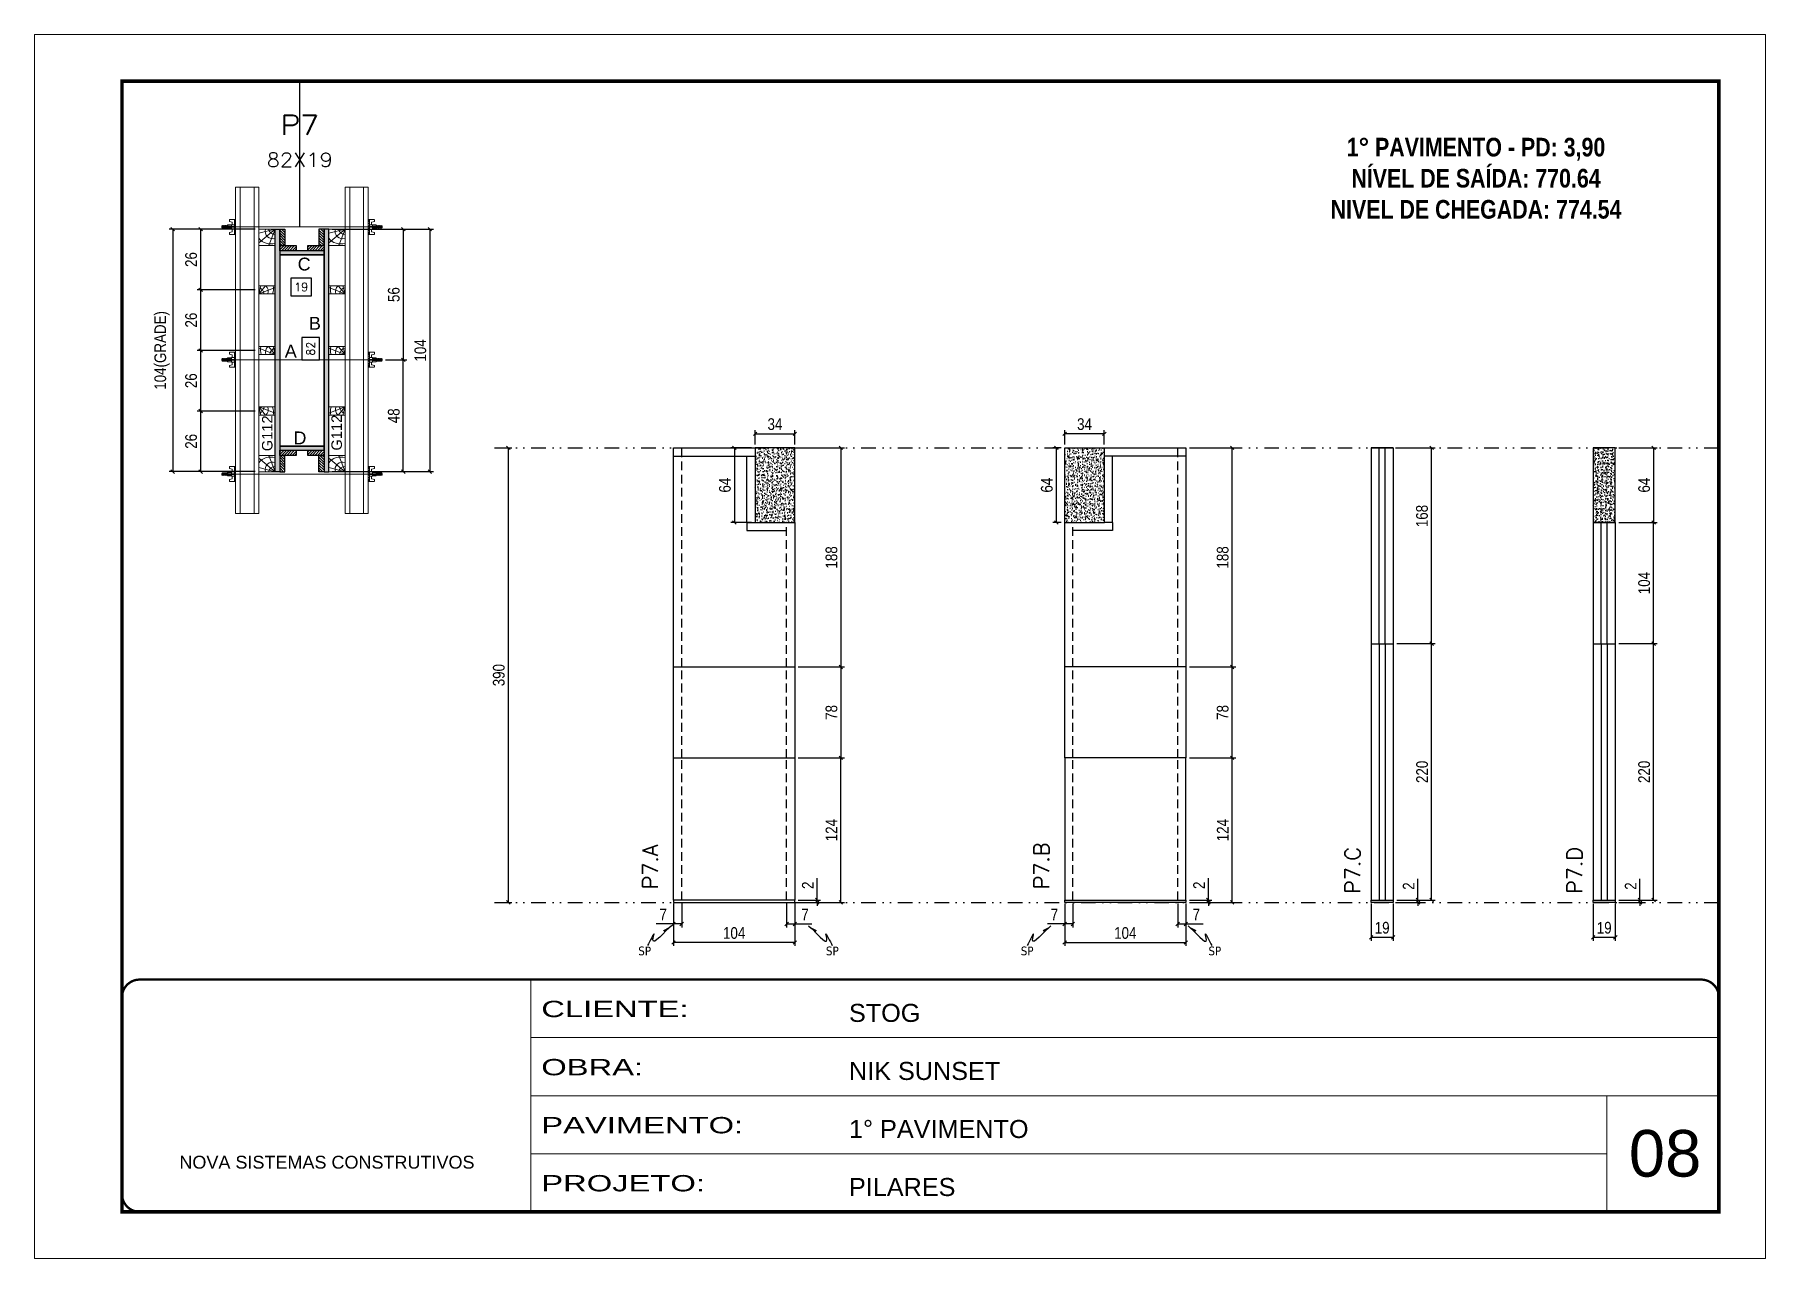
# Model space of a CAD drawing. Header units: millimetres. Extents: x 787 to 8287, y -592 to 17063.
# Drawn here: x 6194 to 7679, y 9746 to 10796 of the extents above; entities that cross this region are included whole.
import ezdxf
from ezdxf.enums import TextEntityAlignment as Align

# ---------------------------------------------------------------- set-up
doc = ezdxf.new("R2010")
doc.units = ezdxf.units.MM
for name, pattern in [('CONTINUO', [0]), ('DASHED', [0.75, 0.5, -0.25]), ('DIVIDE2', [0.625, 0.25, -0.125, 0, -0.125, 0, -0.125]), ('HIDDEN', [0.375, 0.25, -0.125])]:
    doc.linetypes.add(name, pattern=pattern)
for name, color, linetype in [('00 - FELIPE', 2, 'Continuous'), ('CHAPA', 1, 'Continuous'), ('COTA', 241, 'Continuous'), ('Cota Seção (2x)', 241, 'Continuous'), ('MEIO_PONT', 93, 'Continuous'), ('NOMENCLATURA', 7, 'Continuous'), ('Nível', 160, 'Continuous'), ('Painéis', 200, 'Continuous'), ('SARR_2.2x7', 40, 'Continuous'), ('SARRAFO', 251, 'Continuous'), ('Sarrafo de Pressão', 42, 'HIDDEN'), ('texto', 7, 'Continuous'), ('Texto de Titulo', 7, 'Continuous'), ('Texto Qtd Sarr', 242, 'Continuous'), ('TEXTO_GERAL', 7, 'Continuous')]:
    doc.layers.add(name, color=color, linetype=linetype)
for name, color, linetype, lineweight in [('CARIMBO', 255, 'Continuous', 9), ('Folhas', 255, 'Continuous', 9), ('Hachura', 251, 'Continuous', 9), ('Madeira', 126, 'Continuous', 18), ('Perfil Metálico', 224, 'Continuous', 18), ('SARRAFO DE PRESSAO', 251, 'DASHED', 9), ('Texto Seção', 7, 'Continuous', 15)]:
    doc.layers.add(name, color=color, linetype=linetype, lineweight=lineweight)
doc.styles.add('ARIAL', font='arial.ttf')
doc.styles.add('COTA TECNICA', font='techl___.ttf', dxfattribs={"height": 10})
doc.styles.add('COTA TECNICA 2X', font='techl___.ttf', dxfattribs={"height": 10})
doc.styles.add('COTA TECNICA-50', font='techl___.ttf', dxfattribs={"height": 10})
doc.styles.add('REGUA-120', font='ROMANS.shx', dxfattribs={"height": 15})
doc.styles.add('ROMANC', font='techb___.ttf', dxfattribs={"height": 2.5})
doc.styles.add('ROMANS', font='romans.shx')
doc.styles.add('SANSSERIF', font='sas_____.pfb')
doc.styles.get("Standard").update_dxf_attribs({"font": 'arial.ttf'})
doc.styles.add('Tecnologia', font='')
doc.styles.get('Tecnologia').set_extended_font_data('Forgotten Futurist')
doc.dimstyles.new('COTA PAINEL-50', dxfattribs={"dimtxt": 10, "dimasz": 3, "dimexe": 3, "dimexo": 3, "dimgap": 3, "dimtad": 1, "dimdec": 1, "dimzin": 12, "dimdsep": 46, "dimtxsty": 'COTA TECNICA-50', "dimblk1": 'OBLIQUE', "dimblk2": 'OBLIQUE', "dimsah": 1, "dimcen": 0.9, "dimclrd": 4, "dimclre": 4, "dimclrt": 240, "dimadec": 1, "dimazin": 3, "dimtfac": 1, "dimtdec": 1, "dimtmove": 0, "dimatfit": 3, "dimfxl": 0, "dimtolj": 1, "dimtzin": 12, "dimarcsym": 0})
doc.dimstyles.new('PAINEL', dxfattribs={"dimtxt": 10, "dimasz": 3, "dimexe": 3, "dimexo": 3, "dimgap": 3, "dimtad": 1, "dimdec": 1, "dimzin": 12, "dimdsep": 46, "dimtxsty": 'COTA TECNICA', "dimblk1": 'OBLIQUE', "dimblk2": 'OBLIQUE', "dimsah": 1, "dimcen": 0.9, "dimclrd": 4, "dimclre": 4, "dimclrt": 240, "dimadec": 1, "dimazin": 3, "dimtfac": 1, "dimtdec": 1, "dimtmove": 0, "dimatfit": 3, "dimfxl": 0, "dimtolj": 1, "dimtzin": 12, "dimarcsym": 0})
doc.dimstyles.new('SECAO PILAR', dxfattribs={"dimtxt": 10, "dimasz": 3, "dimexe": 3, "dimexo": 3, "dimgap": 3, "dimtad": 1, "dimdec": 1, "dimlfac": 0.5, "dimzin": 12, "dimdsep": 46, "dimtxsty": 'COTA TECNICA 2X', "dimblk1": 'OBLIQUE', "dimblk2": 'OBLIQUE', "dimsah": 1, "dimcen": 0.9, "dimclrd": 256, "dimclre": 256, "dimclrt": 256, "dimadec": 1, "dimazin": 3, "dimtfac": 1, "dimtdec": 1, "dimtmove": 0, "dimatfit": 3, "dimfxl": 0, "dimtolj": 1, "dimtzin": 12, "dimarcsym": 0})
doc.dimstyles.new('SECÇÃO 2', dxfattribs={"dimtxt": 7, "dimasz": 6, "dimexe": 0.18, "dimexo": 2, "dimgap": -4, "dimtad": 3, "dimdec": 1, "dimlfac": 0.5, "dimzin": 12, "dimdsep": 46, "dimtxsty": 'ROMANS', "dimblk": 'ARCHTICK', "dimcen": 0.09, "dimse1": 1, "dimse2": 1, "dimsd1": 1, "dimsd2": 1, "dimclrd": 180, "dimclre": 5, "dimclrt": 1, "dimadec": 0, "dimazin": 3, "dimtfac": 1, "dimtdec": 1, "dimtofl": 0, "dimtmove": 0, "dimatfit": 3, "dimldrblk": 'ARCHTICK', "dimfxl": 0, "dimtolj": 1, "dimtzin": 0, "dimarcsym": 0})
doc.dimstyles.get("Standard").update_dxf_attribs({"dimtxt": 0.18, "dimasz": 0.18, "dimexe": 0.18, "dimexo": 0.0625, "dimgap": 0.09, "dimtad": 0, "dimtih": 1, "dimtoh": 1, "dimdec": 4, "dimzin": 0, "dimdsep": 46, "dimtxsty": 'Standard', "dimcen": 0.09, "dimadec": 0, "dimazin": 0, "dimtfac": 1, "dimtdec": 4, "dimtofl": 0, "dimtmove": 0, "dimatfit": 3, "dimfxl": 0, "dimtolj": 1, "dimtzin": 0, "dimarcsym": 0})
pattern_1 = [(135, (-16487.0859, 19923.5144), (-1.12253202, -1.12253202), [])]
pattern_2 = [(135, (-16487.0859, 19752.5144), (-1.12253202, -1.12253202), [])]

msp = doc.modelspace()

# ---------------------------------------------------------------- texts
at = {"layer": 'CARIMBO', "style": 'ARIAL'}
msp.add_text('08', height=40, dxfattribs=at).set_placement((7561.86, 9815.71))
at = {"layer": 'NOMENCLATURA', "color": 2, "insert": (7430.74, 10733.7), "char_height": 16, "attachment_point": 2, "style": 'ROMANC'}
msp.add_mtext_dynamic_manual_height_columns('\\P1° PAVIMENTO - PD: 3,90\\PNÍVEL DE SAÍDA: 770.64\\PNIVEL DE CHEGADA: 774.54', width=328.3607, gutter_width=1, heights=[0], dxfattribs=at)
at = {"layer": 'texto', "color": 0, "char_height": 7.5, "attachment_point": 5}
for insert in [(6717.4, 10009.3), (6878.42, 10009.3), (7045.59, 10009.3), (7206.62, 10009.3)]:
    msp.add_mtext('{\\fTahoma|b0|i0|c0|p34;\\C4;SP}', dxfattribs=dict(at, insert=insert))
at = {"layer": 'Texto Seção', "char_height": 13, "width": 285.3299, "attachment_point": 7, "rotation": 90, "style": 'REGUA-120'}
for s, insert in [('P7.A', (6728.7, 10062.23)), ('P7.B', (7064.37, 10062.23)), ('P7.C', (7331.29, 10058.39)), ('\\pt52;P7.D', (7521.78, 10058.39))]:
    msp.add_mtext(s, dxfattribs=dict(at, insert=insert))
at = {"layer": 'TEXTO_GERAL', "style": 'ARIAL'}
for s, p in [('C', (6425.25, 10598.7)), ('B', (6434.5, 10547.92)), ('A', (6413.78, 10524.01)), ('D', (6421.65, 10449.56))]:
    msp.add_text(s, height=11, dxfattribs=at).set_placement(p, align=Align.MIDDLE_CENTER)
at = {"layer": 'TEXTO_GERAL', "color": 0, "linetype": 'Continuous', "style": 'SANSSERIF'}
for p in [(6393.59, 10438.11), (6453.16, 10438.66)]:
    msp.add_text('G112', height=9, rotation=90, dxfattribs=at).set_placement(p, align=Align.MIDDLE_LEFT)

# ---------------------------------------------------------------- blocks, each defined once
blk = doc.blocks.new('9999999999')
at = {"color": 30, "linetype": 'CONTINUO'}
for p, q in [((98564.6, 34230.2), (98564.6, 34429.4)), ((98564.6, 34379.6), (99584, 34379.6)), ((98564.6, 34329.8), (99488, 34329.8)), ((99584, 34329.8), (99488, 34329.8)), ((99488, 34329.8), (99488, 34230.2)), ((98564.6, 34280), (99488, 34280))]:
    blk.add_line(p, q, dxfattribs=at)
at = {"color": 30, "linetype": 'CONTINUO', "const_width": 2}
blk.add_lwpolyline([(99584, 34230.2), (99584, 34414.4, 0.414214), (99569, 34429.4), (98229, 34429.4, 0.414214), (98214, 34414.4), (98214, 34245.2, 0.414214), (98229, 34230.2), (99584, 34230.2)], format="xyb", dxfattribs=at)
at = {"layer": 'Folhas'}
blk.add_lwpolyline([(98139, 34190.2), (99624, 34190.2), (99624, 35240.2), (98139, 35240.2)], close=True, dxfattribs=at)
at = {"layer": 'Folhas', "color": 30, "const_width": 3}
blk.add_lwpolyline([(98214, 34230.2), (99584, 34230.2), (99584, 35200.2), (98214, 35200.2)], close=True, dxfattribs=at)
at = {"color": 7, "linetype": 'Continuous', "ltscale": 5, "style": 'ARIAL'}
for s, height, p in [('STOG', 15.48, (98837.7, 34393.1)), ('NIK SUNSET', 15.48, (98837.7, 34343.3)), ('1° PAVIMENTO', 15.483, (98837.7, 34293.5)), ('NOVA SISTEMAS CONSTRUTIVOS', 11.059, (98263.2, 34267.2)), ('PILARES', 15.48, (98837.7, 34243.7))]:
    blk.add_text(s, height=height, dxfattribs=at).set_placement(p)
at = {"layer": 'Folhas', "color": 7, "style": 'Tecnologia', "width": 1.5}
for s, p in [('CLIENTE:', (98573.7, 34397.2)), ('OBRA:', (98573.7, 34347.3)), ('PAVIMENTO:', (98573.7, 34297.5)), ('PROJETO:', (98573.7, 34247.7))]:
    blk.add_text(s, height=14, dxfattribs=at).set_placement(p)
blk = doc.blocks.new('*D376')
at = {"layer": 'Cota Seção (2x)', "color": 180, "lineweight": -2}
for p, q in [((6438.3, 10535.7), (6423.3, 10535.7)), ((6423.3, 10535.7), (6423.3, 10516.4)), ((6438.3, 10516.4), (6438.3, 10535.7)), ((6423.3, 10516.4), (6438.3, 10516.4))]:
    blk.add_line(p, q, dxfattribs=at)
at = {"layer": 'Defpoints', "color": 0}
for p in [(6404.3, 10606.6), (6404.3, 10442.6), (6442.3, 10442.6)]:
    blk.add_point(p, dxfattribs=at)
at = {"layer": 'Cota Seção (2x)', "color": 1, "insert": (6430.8, 10526.1), "char_height": 7, "attachment_point": 5, "rotation": 90, "style": 'ROMANS'}
blk.add_mtext('\\A1;82', dxfattribs=at)
blk = doc.blocks.new('_ArchTick')
at = {"color": 0, "linetype": 'ByBlock', "const_width": 0.15}
blk.add_lwpolyline([(-0.5, -0.5), (0.5, 0.5)], dxfattribs=at)
blk = doc.blocks.new('_Oblique')
at = {"color": 0, "linetype": 'ByBlock', "lineweight": -2}
blk.add_line((-0.5, -0.5), (0.5, 0.5), dxfattribs=at)
blk = doc.blocks.new('*D377')
at = {"layer": 'Cota Seção (2x)', "lineweight": -2}
for p, q in [((6449.3, 10628.6), (6536.1, 10628.6)), ((6533.1, 10628.6), (6533.1, 10420.6)), ((6449.3, 10420.6), (6536.1, 10420.6))]:
    blk.add_line(p, q, dxfattribs=at)
at = {"layer": 'Defpoints', "color": 0}
for p in [(6446.3, 10628.6), (6446.3, 10420.6), (6533.1, 10420.6)]:
    blk.add_point(p, dxfattribs=at)
at = {"layer": 'Cota Seção (2x)', "lineweight": -2, "xscale": 3, "yscale": 3, "zscale": 3}
for p, rotation in [((6533.1, 10628.6), 90), ((6533.1, 10420.6), 270)]:
    blk.add_blockref('_Oblique', p, dxfattribs=dict(at, rotation=rotation))
at = {"layer": 'Cota Seção (2x)', "insert": (6525, 10524.6), "char_height": 10, "attachment_point": 5, "rotation": 90, "style": 'COTA TECNICA 2X'}
blk.add_mtext('\\A1;104', dxfattribs=at)
blk = doc.blocks.new('*D378')
at = {"layer": 'Cota Seção (2x)', "lineweight": -2}
for p, q in [((6483.3, 10628.6), (6513.3, 10628.6)), ((6510.3, 10628.6), (6510.3, 10516.5)), ((6495.1, 10516.5), (6513.3, 10516.5))]:
    blk.add_line(p, q, dxfattribs=at)
at = {"layer": 'Defpoints', "color": 0}
for p in [(6480.3, 10628.6), (6492.1, 10516.5), (6510.3, 10516.5)]:
    blk.add_point(p, dxfattribs=at)
at = {"layer": 'Cota Seção (2x)', "lineweight": -2, "xscale": 3, "yscale": 3, "zscale": 3}
for p, rotation in [((6510.3, 10628.6), 90), ((6510.3, 10516.5), 270)]:
    blk.add_blockref('_Oblique', p, dxfattribs=dict(at, rotation=rotation))
at = {"layer": 'Cota Seção (2x)', "insert": (6502.2, 10572.5), "char_height": 10, "attachment_point": 5, "rotation": 90, "style": 'COTA TECNICA 2X'}
blk.add_mtext('\\A1;56', dxfattribs=at)
blk = doc.blocks.new('*D379')
at = {"layer": 'Cota Seção (2x)', "lineweight": -2}
for p, q in [((6495.1, 10516.5), (6513.3, 10516.5)), ((6510.3, 10420.6), (6510.3, 10516.5)), ((6483.3, 10420.6), (6513.3, 10420.6))]:
    blk.add_line(p, q, dxfattribs=at)
at = {"layer": 'Defpoints', "color": 0}
for p in [(6492.1, 10516.5), (6510.3, 10516.5), (6480.3, 10420.6)]:
    blk.add_point(p, dxfattribs=at)
at = {"layer": 'Cota Seção (2x)', "lineweight": -2, "xscale": 3, "yscale": 3, "zscale": 3}
for p, rotation in [((6510.3, 10516.5), 90), ((6510.3, 10420.6), 270)]:
    blk.add_blockref('_Oblique', p, dxfattribs=dict(at, rotation=rotation))
at = {"layer": 'Cota Seção (2x)', "insert": (6502.2, 10468.5), "char_height": 10, "attachment_point": 5, "rotation": 90, "style": 'COTA TECNICA 2X'}
blk.add_mtext('\\A1;48', dxfattribs=at)
blk = doc.blocks.new('*D380')
at = {"layer": 'Cota Seção (2x)', "color": 180, "lineweight": -2}
for p, q in [((6431.7, 10586.5), (6413.7, 10586.5)), ((6413.7, 10586.5), (6413.7, 10571.5)), ((6431.7, 10571.5), (6431.7, 10586.5)), ((6413.7, 10571.5), (6431.7, 10571.5))]:
    blk.add_line(p, q, dxfattribs=at)
at = {"layer": 'Defpoints', "color": 0}
for p in [(6404.3, 10606.6), (6442.3, 10606.6), (6442.3, 10567.5)]:
    blk.add_point(p, dxfattribs=at)
at = {"layer": 'Cota Seção (2x)', "color": 1, "insert": (6422.7, 10579), "char_height": 7, "attachment_point": 5, "style": 'ROMANS'}
blk.add_mtext('\\A1;19', dxfattribs=at)
blk = doc.blocks.new('titulo1')
at = {"layer": 'Defpoints', "color": 252, "linetype": 'HIDDEN', "ltscale": 2}
blk.add_line((0, 0), (0, 125), dxfattribs=at)
at = {"layer": 'Defpoints', "style": 'ROMANS', "oblique": 15}
blk.add_attdef('FOLHA', text='', height=10, dxfattribs=at).set_placement((0, 15.6), align=Align.MIDDLE_CENTER)
at = {"layer": 'Texto Qtd Sarr', "color": 3, "style": 'ROMANS', "oblique": 15}
for tag, height, p in [('TITULO', 17, (0, 71.4)), ('SEÇÃO', 12, (0, 41.5))]:
    blk.add_attdef(tag, text='', height=height, dxfattribs=at).set_placement(p, align=Align.MIDDLE_CENTER)
blk = doc.blocks.new('PONTALETE')
at = {"layer": 'Madeira'}
for q in [(2.71, 7), (7, 5.76), (7, 1.74)]:
    blk.add_line((0, 0), q, dxfattribs=at)
blk.add_lwpolyline([(0, 0), (7, 0), (7, 7), (0, 7)], close=True, dxfattribs=at)
for centre, radius, start, end in [((2.04, 0.06), 6.23, 37.28179, 109.09128), ((1.09, 0.9), 3.19, 343.60304, 109.98471), ((-0.21, -0.78), 3.09, 14.63219, 86.0383)]:
    blk.add_arc(centre, radius, start, end, dxfattribs=at)
blk = doc.blocks.new('*D381')
at = {"layer": 'Cota Seção (2x)', "lineweight": -2}
for p, q in [((6383.3, 10628.6), (6309.5, 10628.6)), ((6312.5, 10628.6), (6312.5, 10420.6)), ((6383.3, 10420.6), (6309.5, 10420.6))]:
    blk.add_line(p, q, dxfattribs=at)
at = {"layer": 'Defpoints', "color": 0}
for p in [(6386.3, 10628.6), (6312.5, 10420.6), (6386.3, 10420.6)]:
    blk.add_point(p, dxfattribs=at)
at = {"layer": 'Cota Seção (2x)', "lineweight": -2, "xscale": 3, "yscale": 3, "zscale": 3}
for p, rotation in [((6312.5, 10628.6), 90), ((6312.5, 10420.6), 270)]:
    blk.add_blockref('_Oblique', p, dxfattribs=dict(at, rotation=rotation))
at = {"layer": 'Cota Seção (2x)', "insert": (6303.3, 10524.6), "char_height": 10, "attachment_point": 5, "rotation": 90, "style": 'COTA TECNICA 2X'}
blk.add_mtext('\\A1;104(GRADE)', dxfattribs=at)
blk = doc.blocks.new('*D382')
at = {"layer": 'Cota Seção (2x)', "lineweight": -2}
for p, q in [((6383.3, 10472.6), (6333.4, 10472.6)), ((6336.4, 10472.6), (6336.4, 10420.6)), ((6383.3, 10420.6), (6333.4, 10420.6))]:
    blk.add_line(p, q, dxfattribs=at)
at = {"layer": 'Defpoints', "color": 0}
for p in [(6386.3, 10472.6), (6336.4, 10420.6), (6386.3, 10420.6)]:
    blk.add_point(p, dxfattribs=at)
at = {"layer": 'Cota Seção (2x)', "lineweight": -2, "xscale": 3, "yscale": 3, "zscale": 3}
for p, rotation in [((6336.4, 10472.6), 90), ((6336.4, 10420.6), 270)]:
    blk.add_blockref('_Oblique', p, dxfattribs=dict(at, rotation=rotation))
at = {"layer": 'Cota Seção (2x)', "insert": (6328.3, 10446.6), "char_height": 10, "attachment_point": 5, "rotation": 90, "style": 'COTA TECNICA 2X'}
blk.add_mtext('\\A1;26', dxfattribs=at)
blk = doc.blocks.new('MEIO PONTALETE')
at = {"layer": 'Madeira'}
for q in [(2.71, 7), (3.5, 2.88), (3.5, 0.87)]:
    blk.add_line((0, 0), q, dxfattribs=at)
blk.add_lwpolyline([(0, 0), (3.5, 0), (3.5, 7), (0, 7)], close=True, dxfattribs=at)
for centre, radius, start, end in [((2.04, 0.06), 6.23, 76.44987, 109.09128), ((1.09, 0.9), 3.19, 40.90626, 109.98471), ((-0.21, -0.78), 3.09, 14.63219, 86.0383)]:
    blk.add_arc(centre, radius, start, end, dxfattribs=at)
blk = doc.blocks.new('C')
at = {"layer": 'Hachura', "color": 0}
for p, q in [((0, 3.22), (0, -3.22)), ((0.45, 3.22), (0, 3.22)), ((0.46, 3.16), (0, 3.16)), ((0.46, 3.05), (0, 3.05)), ((0.46, 2.88), (0, 2.88)), ((0, 2.75), (0, -1.16)), ((0.46, 2.65), (0, 2.65)), ((0.46, 2.23), (0, 2.23)), ((0.46, 1.51), (0, 1.51)), ((0.39, 0.49), (0.17, 0.49)), ((0.45, -3.23), (0.45, 3.22)), ((0.45, 3.22), (2.58, 3.22)), ((1.74, 0.97), (0.45, 0.97)), ((1.45, 0.1), (0.45, 0.1)), ((1.35, 1.94), (1.35, 0.96)), ((2.58, 2.39), (1.47, 2.09)), ((1.74, -0.97), (1.74, 0.97)), ((1.74, 0.97), (1.74, 0.84)), ((1.74, 0.97), (1.74, 0.84)), ((1.74, 0.84), (3.35, 0.84)), ((3.35, 0.45), (1.74, 0.45)), ((2.58, 3.22), (2.58, 2.39)), ((3.32, 0.84), (3.32, -0.84)), ((3.35, 0.84), (3.35, -0.84)), ((3.68, 0.45), (3.35, 0.45)), ((3.84, -0.52), (3.35, 0.45)), ((3.35, 0.06), (3.67, -0.57)), ((3.68, 0.45), (4.16, -0.52)), ((3.72, 0.5), (4.25, -0.57)), ((4.37, -0.55), (3.83, 0.53)), ((4.15, 0.45), (3.93, 0.45)), ((4.42, -0.52), (3.93, 0.45)), ((4.15, 0.45), (4.26, 0.45)), ((4.26, 0.45), (4.74, -0.52)), ((4.3, 0.5), (4.83, -0.57)), ((4.95, -0.55), (4.41, 0.53)), ((4.51, 0.45), (4.84, 0.45)), ((5, -0.52), (4.51, 0.45)), ((4.84, 0.45), (5.32, -0.52)), ((4.88, 0.5), (5.41, -0.57)), ((5.53, -0.55), (4.99, 0.53)), ((5.58, -0.52), (5.09, 0.45)), ((5.42, 0.45), (5.09, 0.45)), ((5.58, -0.52), (5.09, 0.45)), ((5.42, 0.45), (5.74, -0.19)), ((5.46, 0.5), (5.74, -0.07)), ((5.74, 0.19), (5.57, 0.53)), ((5.74, 0.32), (5.68, 0.45)), ((5.68, 0.45), (5.74, 0.45)), ((5.74, 0.45), (5.9, 0.29)), ((5.74, 0.45), (5.74, -0.52)), ((5.9, -0.36), (5.9, 0.29)), ((0.45, 0), (0, 0)), ((0.46, -1.52), (0, -1.52)), ((0.46, -2.23), (0, -2.23)), ((0.46, -2.65), (0, -2.65)), ((0.46, -2.88), (0, -2.88)), ((0.46, -3.05), (0, -3.05)), ((0.46, -3.16), (0, -3.16)), ((0, -3.22), (2.57, -3.22)), ((0.08, -0.48), (0.29, -0.48)), ((0.29, -0.48), (0.4, -0.48)), ((0.45, 0), (0.45, -0.97)), ((0.45, -0.16), (1.45, -0.16)), ((0.45, -0.65), (0.45, -0.32)), ((0.45, -3.23), (0.45, -0.65)), ((0.45, -0.97), (1.74, -0.97)), ((1.35, -1.94), (1.35, -0.97)), ((2.58, -2.39), (1.47, -2.1)), ((3.35, -0.32), (1.74, -0.32)), ((3.35, -0.84), (1.74, -0.84)), ((2.58, -3.23), (2.58, -2.39)), ((3.35, -0.07), (3.58, -0.52)), ((3.35, -0.52), (3.58, -0.52)), ((3.84, -0.52), (4.16, -0.52)), ((4.42, -0.52), (4.74, -0.52)), ((4.63, -0.52), (4.74, -0.52)), ((5, -0.52), (5.32, -0.52)), ((5.58, -0.52), (5.74, -0.52)), ((5.74, -0.52), (5.9, -0.36)), ((5.74, -0.52), (5.74, -0.52))]:
    blk.add_line(p, q, dxfattribs=at)
for centre, radius, start, end in [((1.52, 1.94), 0.161, 104.74356, 180), ((1.44, -0.03), 0.129, 272.69497, 87.30503), ((3.81, 0.39), 0.143, 25.56881, 154.43119), ((4.39, 0.39), 0.143, 25.56881, 154.43119), ((4.97, 0.39), 0.143, 25.56881, 154.43119), ((5.55, 0.39), 0.143, 25.56881, 154.43119), ((0.17, -0.37), 0.174, 221.74404, 317.85924), ((1.52, -1.94), 0.161, 180, 255.25644), ((3.71, -0.4), 0.174, 222.14076, 318.25596), ((4.29, -0.4), 0.174, 222.14076, 318.25596), ((4.87, -0.4), 0.174, 222.14076, 318.25596), ((5.45, -0.4), 0.174, 222.14076, 318.25596), ((5.61, -0.4), 0.174, 317.85924, 318.25596)]:
    blk.add_arc(centre, radius, start, end, dxfattribs=at)
blk = doc.blocks.new('*D383')
at = {"layer": 'COTA', "lineweight": -2}
for p, q in [((6383.3, 10628.6), (6333.4, 10628.6)), ((6336.4, 10628.6), (6336.4, 10576.6)), ((6383.3, 10576.6), (6333.4, 10576.6))]:
    blk.add_line(p, q, dxfattribs=at)
at = {"layer": 'Defpoints', "color": 0}
for p in [(6386.3, 10628.6), (6336.4, 10576.6), (6386.3, 10576.6)]:
    blk.add_point(p, dxfattribs=at)
at = {"layer": 'COTA', "lineweight": -2, "xscale": 3, "yscale": 3, "zscale": 3}
for p, rotation in [((6336.4, 10628.6), 90), ((6336.4, 10576.6), 270)]:
    blk.add_blockref('_Oblique', p, dxfattribs=dict(at, rotation=rotation))
at = {"layer": 'COTA', "insert": (6328.3, 10602.6), "char_height": 10, "attachment_point": 5, "rotation": 90, "style": 'COTA TECNICA 2X'}
blk.add_mtext('\\A1;26', dxfattribs=at)
blk = doc.blocks.new('*D384')
at = {"layer": 'Cota Seção (2x)', "lineweight": -2}
for p, q in [((6383.3, 10576.6), (6333.4, 10576.6)), ((6336.4, 10576.6), (6336.4, 10524.6)), ((6383.3, 10524.6), (6333.4, 10524.6))]:
    blk.add_line(p, q, dxfattribs=at)
at = {"layer": 'Defpoints', "color": 0}
for p in [(6386.3, 10576.6), (6336.4, 10524.6), (6386.3, 10524.6)]:
    blk.add_point(p, dxfattribs=at)
at = {"layer": 'Cota Seção (2x)', "lineweight": -2, "xscale": 3, "yscale": 3, "zscale": 3}
for p, rotation in [((6336.4, 10576.6), 90), ((6336.4, 10524.6), 270)]:
    blk.add_blockref('_Oblique', p, dxfattribs=dict(at, rotation=rotation))
at = {"layer": 'Cota Seção (2x)', "insert": (6328.3, 10550.6), "char_height": 10, "attachment_point": 5, "rotation": 90, "style": 'COTA TECNICA 2X'}
blk.add_mtext('\\A1;26', dxfattribs=at)
blk = doc.blocks.new('*D1255')
at = {"layer": 'Cota Seção (2x)', "lineweight": -2}
for p, q in [((6383.3, 10524.6), (6333.4, 10524.6)), ((6336.4, 10524.6), (6336.4, 10472.6)), ((6383.3, 10472.6), (6333.4, 10472.6))]:
    blk.add_line(p, q, dxfattribs=at)
at = {"layer": 'Defpoints', "color": 0}
for p in [(6386.3, 10524.6), (6336.4, 10472.6), (6386.3, 10472.6)]:
    blk.add_point(p, dxfattribs=at)
at = {"layer": 'Cota Seção (2x)', "lineweight": -2, "xscale": 3, "yscale": 3, "zscale": 3}
for p, rotation in [((6336.4, 10524.6), 90), ((6336.4, 10472.6), 270)]:
    blk.add_blockref('_Oblique', p, dxfattribs=dict(at, rotation=rotation))
at = {"layer": 'Cota Seção (2x)', "insert": (6328.3, 10498.6), "char_height": 10, "attachment_point": 5, "rotation": 90, "style": 'COTA TECNICA 2X'}
blk.add_mtext('\\A1;26', dxfattribs=at)
blk = doc.blocks.new('*D1177')
at = {"layer": 'COTA', "color": 4, "lineweight": -2}
for p, q in [((6591.7, 10441), (6603.5, 10441)), ((6600.5, 10051), (6600.5, 10441)), ((6591.7, 10051), (6603.5, 10051))]:
    blk.add_line(p, q, dxfattribs=at)
at = {"layer": 'Defpoints', "color": 0}
for p in [(6588.7, 10441), (6600.5, 10441), (6588.7, 10051)]:
    blk.add_point(p, dxfattribs=at)
at = {"layer": 'COTA', "color": 4, "lineweight": -2, "xscale": 3, "yscale": 3, "zscale": 3}
for p, rotation in [((6600.5, 10441), 90), ((6600.5, 10051), 270)]:
    blk.add_blockref('_Oblique', p, dxfattribs=dict(at, rotation=rotation))
at = {"layer": 'COTA', "color": 240, "insert": (6592.3, 10246), "char_height": 10, "attachment_point": 5, "rotation": 90, "style": 'COTA TECNICA-50'}
blk.add_mtext('\\A1;390', dxfattribs=at)
blk = doc.blocks.new('*D174')
at = {"layer": 'COTA', "color": 4, "lineweight": -2}
for p, q in [((6742.2, 10050), (6742.2, 10013.6)), ((6846.2, 10050), (6846.2, 10013.6)), ((6846.2, 10016.6), (6742.2, 10016.6))]:
    blk.add_line(p, q, dxfattribs=at)
at = {"layer": 'Defpoints', "color": 0}
for p in [(6742.2, 10053), (6846.2, 10053), (6742.2, 10016.6)]:
    blk.add_point(p, dxfattribs=at)
at = {"layer": 'COTA', "color": 4, "lineweight": -2, "xscale": 3, "yscale": 3, "zscale": 3, "rotation": 180}
blk.add_blockref('_Oblique', (6742.2, 10016.6), dxfattribs=at)
at = {"layer": 'COTA', "color": 4, "lineweight": -2, "xscale": 3, "yscale": 3, "zscale": 3}
blk.add_blockref('_Oblique', (6846.2, 10016.6), dxfattribs=at)
at = {"layer": 'COTA', "color": 240, "insert": (6794.2, 10024.7), "char_height": 10, "attachment_point": 5, "style": 'COTA TECNICA'}
blk.add_mtext('\\A1;104', dxfattribs=at)
blk = doc.blocks.new('*D175')
at = {"layer": 'COTA', "color": 4, "lineweight": -2}
for p, q in [((6839.2, 10050), (6839.2, 10029.5)), ((6846.2, 10048), (6846.2, 10029.5)), ((6839.2, 10032.5), (6846.2, 10032.5)), ((6846.2, 10032.5), (6860.9, 10032.5))]:
    blk.add_line(p, q, dxfattribs=at)
at = {"layer": 'Defpoints', "color": 0}
for p in [(6839.2, 10053), (6846.2, 10051), (6846.2, 10032.5)]:
    blk.add_point(p, dxfattribs=at)
at = {"layer": 'COTA', "color": 4, "lineweight": -2, "xscale": 3, "yscale": 3, "zscale": 3, "rotation": 180}
blk.add_blockref('_Oblique', (6839.2, 10032.5), dxfattribs=at)
at = {"layer": 'COTA', "color": 4, "lineweight": -2, "xscale": 3, "yscale": 3, "zscale": 3}
blk.add_blockref('_Oblique', (6846.2, 10032.5), dxfattribs=at)
at = {"layer": 'COTA', "color": 240, "insert": (6855, 10040.5), "char_height": 10, "attachment_point": 5, "style": 'COTA TECNICA-50'}
blk.add_mtext('\\A1;7', dxfattribs=at)
blk = doc.blocks.new('*D176')
at = {"layer": 'COTA', "color": 4, "lineweight": -2}
for p, q in [((6742.2, 10048), (6742.2, 10029.5)), ((6749.2, 10050), (6749.2, 10029.5)), ((6742.2, 10032.5), (6727.4, 10032.5)), ((6749.2, 10032.5), (6742.2, 10032.5))]:
    blk.add_line(p, q, dxfattribs=at)
at = {"layer": 'Defpoints', "color": 0}
for p in [(6742.2, 10051), (6749.2, 10053), (6742.2, 10032.5)]:
    blk.add_point(p, dxfattribs=at)
at = {"layer": 'COTA', "color": 4, "lineweight": -2, "xscale": 3, "yscale": 3, "zscale": 3, "rotation": 180}
blk.add_blockref('_Oblique', (6742.2, 10032.5), dxfattribs=at)
at = {"layer": 'COTA', "color": 4, "lineweight": -2, "xscale": 3, "yscale": 3, "zscale": 3}
blk.add_blockref('_Oblique', (6749.2, 10032.5), dxfattribs=at)
at = {"layer": 'COTA', "color": 240, "insert": (6733.3, 10040.5), "char_height": 10, "attachment_point": 5, "style": 'COTA TECNICA-50'}
blk.add_mtext('\\A1;7', dxfattribs=at)
blk = doc.blocks.new('*D177')
at = {"layer": 'COTA', "color": 4, "linetype": 'ByBlock', "lineweight": -2}
for p, q in [((6849.2, 10175), (6888.8, 10175)), ((6885.8, 10051), (6885.8, 10175)), ((6849.2, 10051), (6888.8, 10051))]:
    blk.add_line(p, q, dxfattribs=at)
at = {"layer": 'Defpoints', "color": 0, "linetype": 'ByBlock'}
for p in [(6846.2, 10175), (6885.8, 10175), (6846.2, 10051)]:
    blk.add_point(p, dxfattribs=at)
at = {"layer": 'COTA', "color": 4, "linetype": 'ByBlock', "lineweight": -2, "xscale": 3, "yscale": 3, "zscale": 3}
for p, rotation in [((6885.8, 10175), 90), ((6885.8, 10051), 270)]:
    blk.add_blockref('_Oblique', p, dxfattribs=dict(at, rotation=rotation))
at = {"layer": 'COTA', "color": 240, "linetype": 'ByBlock', "insert": (6877.7, 10113), "char_height": 10, "attachment_point": 5, "rotation": 90, "style": 'COTA TECNICA'}
blk.add_mtext('\\A1;124', dxfattribs=at)
blk = doc.blocks.new('*D178')
at = {"layer": 'COTA', "color": 4, "lineweight": -2}
for p, q in [((6865.4, 10053), (6865.4, 10071.8)), ((6849.2, 10053), (6868.4, 10053)), ((6849.2, 10051), (6868.4, 10051)), ((6865.4, 10051), (6865.4, 10053)), ((6865.4, 10051), (6865.4, 10048))]:
    blk.add_line(p, q, dxfattribs=at)
at = {"layer": 'Defpoints', "color": 0}
for p in [(6846.2, 10053), (6846.2, 10051), (6865.4, 10051)]:
    blk.add_point(p, dxfattribs=at)
at = {"layer": 'COTA', "color": 4, "lineweight": -2, "xscale": 3, "yscale": 3, "zscale": 3}
for p, rotation in [((6865.4, 10053), 270), ((6865.4, 10051), 90)]:
    blk.add_blockref('_Oblique', p, dxfattribs=dict(at, rotation=rotation))
at = {"layer": 'COTA', "color": 240, "insert": (6857.4, 10065.7), "char_height": 10, "attachment_point": 5, "rotation": 90, "style": 'COTA TECNICA-50'}
blk.add_mtext('\\A1;2', dxfattribs=at)
blk = doc.blocks.new('*D179')
at = {"layer": 'COTA', "color": 4, "linetype": 'ByBlock', "lineweight": -2}
for p, q in [((6849.2, 10175), (6888.8, 10175)), ((6885.8, 10051), (6885.8, 10175)), ((6849.2, 10051), (6888.8, 10051))]:
    blk.add_line(p, q, dxfattribs=at)
at = {"layer": 'Defpoints', "color": 0, "linetype": 'ByBlock'}
for p in [(6846.2, 10175), (6885.8, 10175), (6846.2, 10051)]:
    blk.add_point(p, dxfattribs=at)
at = {"layer": 'COTA', "color": 4, "linetype": 'ByBlock', "lineweight": -2, "xscale": 3, "yscale": 3, "zscale": 3}
for p, rotation in [((6885.8, 10175), 90), ((6885.8, 10051), 270)]:
    blk.add_blockref('_Oblique', p, dxfattribs=dict(at, rotation=rotation))
at = {"layer": 'COTA', "color": 240, "linetype": 'ByBlock', "insert": (6877.7, 10113), "char_height": 10, "attachment_point": 5, "rotation": 90, "style": 'COTA TECNICA'}
blk.add_mtext('\\A1;124', dxfattribs=at)
blk = doc.blocks.new('*D180')
at = {"layer": 'COTA', "color": 4, "lineweight": -2}
for p, q in [((7531.2, 10050), (7531.2, 10018.1)), ((7550.2, 10050), (7550.2, 10018.1)), ((7531.2, 10021.1), (7550.2, 10021.1))]:
    blk.add_line(p, q, dxfattribs=at)
at = {"layer": 'Defpoints', "color": 0}
for p in [(7531.2, 10053), (7550.2, 10053), (7550.2, 10021.1)]:
    blk.add_point(p, dxfattribs=at)
at = {"layer": 'COTA', "color": 4, "lineweight": -2, "xscale": 3, "yscale": 3, "zscale": 3, "rotation": 180}
blk.add_blockref('_Oblique', (7531.2, 10021.1), dxfattribs=at)
at = {"layer": 'COTA', "color": 4, "lineweight": -2, "xscale": 3, "yscale": 3, "zscale": 3}
blk.add_blockref('_Oblique', (7550.2, 10021.1), dxfattribs=at)
at = {"layer": 'COTA', "color": 240, "insert": (7540.7, 10029.2), "char_height": 10, "attachment_point": 5, "style": 'COTA TECNICA'}
blk.add_mtext('\\A1;19', dxfattribs=at)
blk = doc.blocks.new('*D181')
at = {"layer": 'COTA', "color": 4, "lineweight": -2}
for p, q in [((7571.4, 10053), (7571.4, 10071.1)), ((7553.2, 10053), (7574.4, 10053)), ((7553.2, 10051), (7574.4, 10051)), ((7571.4, 10051), (7571.4, 10053)), ((7571.4, 10051), (7571.4, 10048))]:
    blk.add_line(p, q, dxfattribs=at)
at = {"layer": 'Defpoints', "color": 0}
for p in [(7550.2, 10053), (7550.2, 10051), (7571.4, 10053)]:
    blk.add_point(p, dxfattribs=at)
at = {"layer": 'COTA', "color": 4, "lineweight": -2, "xscale": 3, "yscale": 3, "zscale": 3}
for p, rotation in [((7571.4, 10053), 270), ((7571.4, 10051), 90)]:
    blk.add_blockref('_Oblique', p, dxfattribs=dict(at, rotation=rotation))
at = {"layer": 'COTA', "color": 240, "insert": (7563.4, 10065), "char_height": 10, "attachment_point": 5, "rotation": 90, "style": 'COTA TECNICA-50'}
blk.add_mtext('\\A1;2', dxfattribs=at)
blk = doc.blocks.new('*D1178')
at = {"layer": 'COTA', "color": 4, "linetype": 'ByBlock', "lineweight": -2}
for p, q in [((7553.2, 10441), (7586.1, 10441)), ((7583.1, 10441), (7583.1, 10377)), ((7553.2, 10377), (7586.1, 10377))]:
    blk.add_line(p, q, dxfattribs=at)
at = {"layer": 'Defpoints', "color": 0, "linetype": 'ByBlock'}
for p in [(7550.2, 10441), (7550.2, 10377), (7583.1, 10377)]:
    blk.add_point(p, dxfattribs=at)
at = {"layer": 'COTA', "color": 4, "linetype": 'ByBlock', "lineweight": -2, "xscale": 3, "yscale": 3, "zscale": 3}
for p, rotation in [((7583.1, 10441), 90), ((7583.1, 10377), 270)]:
    blk.add_blockref('_Oblique', p, dxfattribs=dict(at, rotation=rotation))
at = {"layer": 'COTA', "color": 240, "linetype": 'ByBlock', "insert": (7575, 10409), "char_height": 10, "attachment_point": 5, "rotation": 90, "style": 'COTA TECNICA'}
blk.add_mtext('\\A1;64', dxfattribs=at)
blk = doc.blocks.new('*D1179')
at = {"layer": 'COTA', "color": 4, "lineweight": -2}
for p, q in [((7553.2, 10273), (7586.1, 10273)), ((7583.1, 10053), (7583.1, 10273)), ((7553.2, 10053), (7586.1, 10053))]:
    blk.add_line(p, q, dxfattribs=at)
at = {"layer": 'Defpoints', "color": 0}
for p in [(7550.2, 10273), (7583.1, 10273), (7550.2, 10053)]:
    blk.add_point(p, dxfattribs=at)
at = {"layer": 'COTA', "color": 4, "lineweight": -2, "xscale": 3, "yscale": 3, "zscale": 3}
for p, rotation in [((7583.1, 10273), 90), ((7583.1, 10053), 270)]:
    blk.add_blockref('_Oblique', p, dxfattribs=dict(at, rotation=rotation))
at = {"layer": 'COTA', "color": 240, "insert": (7575, 10163), "char_height": 10, "attachment_point": 5, "rotation": 90, "style": 'COTA TECNICA-50'}
blk.add_mtext('\\A1;220', dxfattribs=at)
blk = doc.blocks.new('*D182')
at = {"layer": 'COTA', "color": 4, "lineweight": -2}
for p, q in [((7553.2, 10377), (7586.1, 10377)), ((7583.1, 10273), (7583.1, 10377)), ((7553.2, 10273), (7586.1, 10273))]:
    blk.add_line(p, q, dxfattribs=at)
at = {"layer": 'Defpoints', "color": 0}
for p in [(7550.2, 10377), (7583.1, 10377), (7550.2, 10273)]:
    blk.add_point(p, dxfattribs=at)
at = {"layer": 'COTA', "color": 4, "lineweight": -2, "xscale": 3, "yscale": 3, "zscale": 3}
for p, rotation in [((7583.1, 10377), 90), ((7583.1, 10273), 270)]:
    blk.add_blockref('_Oblique', p, dxfattribs=dict(at, rotation=rotation))
at = {"layer": 'COTA', "color": 240, "insert": (7575, 10325), "char_height": 10, "attachment_point": 5, "rotation": 90, "style": 'COTA TECNICA-50'}
blk.add_mtext('\\A1;104', dxfattribs=at)
blk = doc.blocks.new('*D183')
at = {"layer": 'COTA', "color": 4, "lineweight": -2}
for p, q in [((7340.7, 10050), (7340.7, 10018.1)), ((7359.7, 10050), (7359.7, 10018.1)), ((7340.7, 10021.1), (7359.7, 10021.1))]:
    blk.add_line(p, q, dxfattribs=at)
at = {"layer": 'Defpoints', "color": 0}
for p in [(7340.7, 10053), (7359.7, 10053), (7359.7, 10021.1)]:
    blk.add_point(p, dxfattribs=at)
at = {"layer": 'COTA', "color": 4, "lineweight": -2, "xscale": 3, "yscale": 3, "zscale": 3, "rotation": 180}
blk.add_blockref('_Oblique', (7340.7, 10021.1), dxfattribs=at)
at = {"layer": 'COTA', "color": 4, "lineweight": -2, "xscale": 3, "yscale": 3, "zscale": 3}
blk.add_blockref('_Oblique', (7359.7, 10021.1), dxfattribs=at)
at = {"layer": 'COTA', "color": 240, "insert": (7350.2, 10029.2), "char_height": 10, "attachment_point": 5, "style": 'COTA TECNICA'}
blk.add_mtext('\\A1;19', dxfattribs=at)
blk = doc.blocks.new('*D184')
at = {"layer": 'COTA', "color": 4, "lineweight": -2}
for p, q in [((7362.7, 10273), (7395.6, 10273)), ((7392.6, 10053), (7392.6, 10273)), ((7362.7, 10053), (7395.6, 10053))]:
    blk.add_line(p, q, dxfattribs=at)
at = {"layer": 'Defpoints', "color": 0}
for p in [(7359.7, 10273), (7392.6, 10273), (7359.7, 10053)]:
    blk.add_point(p, dxfattribs=at)
at = {"layer": 'COTA', "color": 4, "lineweight": -2, "xscale": 3, "yscale": 3, "zscale": 3}
for p, rotation in [((7392.6, 10273), 90), ((7392.6, 10053), 270)]:
    blk.add_blockref('_Oblique', p, dxfattribs=dict(at, rotation=rotation))
at = {"layer": 'COTA', "color": 240, "insert": (7384.5, 10163), "char_height": 10, "attachment_point": 5, "rotation": 90, "style": 'COTA TECNICA'}
blk.add_mtext('\\A1;220', dxfattribs=at)
blk = doc.blocks.new('*D185')
at = {"layer": 'COTA', "color": 4, "lineweight": -2}
for p, q in [((7380.9, 10053), (7380.9, 10071.1)), ((7362.7, 10053), (7383.9, 10053)), ((7362.7, 10051), (7383.9, 10051)), ((7380.9, 10051), (7380.9, 10053)), ((7380.9, 10051), (7380.9, 10048))]:
    blk.add_line(p, q, dxfattribs=at)
at = {"layer": 'Defpoints', "color": 0}
for p in [(7359.7, 10053), (7359.7, 10051), (7380.9, 10053)]:
    blk.add_point(p, dxfattribs=at)
at = {"layer": 'COTA', "color": 4, "lineweight": -2, "xscale": 3, "yscale": 3, "zscale": 3}
for p, rotation in [((7380.9, 10053), 270), ((7380.9, 10051), 90)]:
    blk.add_blockref('_Oblique', p, dxfattribs=dict(at, rotation=rotation))
at = {"layer": 'COTA', "color": 240, "insert": (7372.9, 10065), "char_height": 10, "attachment_point": 5, "rotation": 90, "style": 'COTA TECNICA-50'}
blk.add_mtext('\\A1;2', dxfattribs=at)
blk = doc.blocks.new('*D1180')
at = {"layer": 'COTA', "color": 4, "lineweight": -2}
for p, q in [((7362.7, 10441), (7395.6, 10441)), ((7392.6, 10273), (7392.6, 10441)), ((7362.7, 10273), (7395.6, 10273))]:
    blk.add_line(p, q, dxfattribs=at)
at = {"layer": 'Defpoints', "color": 0}
for p in [(7359.7, 10441), (7392.6, 10441), (7359.7, 10273)]:
    blk.add_point(p, dxfattribs=at)
at = {"layer": 'COTA', "color": 4, "lineweight": -2, "xscale": 3, "yscale": 3, "zscale": 3}
for p, rotation in [((7392.6, 10441), 90), ((7392.6, 10273), 270)]:
    blk.add_blockref('_Oblique', p, dxfattribs=dict(at, rotation=rotation))
at = {"layer": 'COTA', "color": 240, "insert": (7384.4, 10382.5), "char_height": 10, "attachment_point": 5, "rotation": 90, "style": 'COTA TECNICA-50'}
blk.add_mtext('\\A1;168', dxfattribs=at)
blk = doc.blocks.new('*D186')
at = {"layer": 'COTA', "color": 4, "lineweight": -2}
for p, q in [((7077.8, 10050), (7077.8, 10013.6)), ((7181.8, 10050), (7181.8, 10013.6)), ((7077.8, 10016.6), (7181.8, 10016.6))]:
    blk.add_line(p, q, dxfattribs=at)
at = {"layer": 'Defpoints', "color": 0}
for p in [(7077.8, 10053), (7181.8, 10053), (7181.8, 10016.6)]:
    blk.add_point(p, dxfattribs=at)
at = {"layer": 'COTA', "color": 4, "lineweight": -2, "xscale": 3, "yscale": 3, "zscale": 3, "rotation": 180}
blk.add_blockref('_Oblique', (7077.8, 10016.6), dxfattribs=at)
at = {"layer": 'COTA', "color": 4, "lineweight": -2, "xscale": 3, "yscale": 3, "zscale": 3}
blk.add_blockref('_Oblique', (7181.8, 10016.6), dxfattribs=at)
at = {"layer": 'COTA', "color": 240, "insert": (7129.8, 10024.7), "char_height": 10, "attachment_point": 5, "style": 'COTA TECNICA'}
blk.add_mtext('\\A1;104', dxfattribs=at)
blk = doc.blocks.new('*D187')
at = {"layer": 'COTA', "color": 4, "lineweight": -2}
for p, q in [((7077.8, 10048), (7077.8, 10029.5)), ((7084.8, 10050), (7084.8, 10029.5)), ((7077.8, 10032.5), (7063.1, 10032.5)), ((7084.8, 10032.5), (7077.8, 10032.5))]:
    blk.add_line(p, q, dxfattribs=at)
at = {"layer": 'Defpoints', "color": 0}
for p in [(7077.8, 10051), (7084.8, 10053), (7077.8, 10032.5)]:
    blk.add_point(p, dxfattribs=at)
at = {"layer": 'COTA', "color": 4, "lineweight": -2, "xscale": 3, "yscale": 3, "zscale": 3, "rotation": 180}
blk.add_blockref('_Oblique', (7077.8, 10032.5), dxfattribs=at)
at = {"layer": 'COTA', "color": 4, "lineweight": -2, "xscale": 3, "yscale": 3, "zscale": 3}
blk.add_blockref('_Oblique', (7084.8, 10032.5), dxfattribs=at)
at = {"layer": 'COTA', "color": 240, "insert": (7069, 10040.5), "char_height": 10, "attachment_point": 5, "style": 'COTA TECNICA-50'}
blk.add_mtext('\\A1;7', dxfattribs=at)
blk = doc.blocks.new('*D188')
at = {"layer": 'COTA', "color": 4, "lineweight": -2}
for p, q in [((7174.8, 10050), (7174.8, 10029.5)), ((7181.8, 10048), (7181.8, 10029.5)), ((7174.8, 10032.5), (7181.8, 10032.5)), ((7181.8, 10032.5), (7196.6, 10032.5))]:
    blk.add_line(p, q, dxfattribs=at)
at = {"layer": 'Defpoints', "color": 0}
for p in [(7174.8, 10053), (7181.8, 10051), (7181.8, 10032.5)]:
    blk.add_point(p, dxfattribs=at)
at = {"layer": 'COTA', "color": 4, "lineweight": -2, "xscale": 3, "yscale": 3, "zscale": 3, "rotation": 180}
blk.add_blockref('_Oblique', (7174.8, 10032.5), dxfattribs=at)
at = {"layer": 'COTA', "color": 4, "lineweight": -2, "xscale": 3, "yscale": 3, "zscale": 3}
blk.add_blockref('_Oblique', (7181.8, 10032.5), dxfattribs=at)
at = {"layer": 'COTA', "color": 240, "insert": (7190.7, 10040.5), "char_height": 10, "attachment_point": 5, "style": 'COTA TECNICA-50'}
blk.add_mtext('\\A1;7', dxfattribs=at)
blk = doc.blocks.new('*D153')
at = {"layer": 'COTA', "color": 4, "linetype": 'ByBlock', "lineweight": -2}
for p, q in [((7184.8, 10175), (7224.5, 10175)), ((7221.5, 10051), (7221.5, 10175)), ((7184.8, 10051), (7224.5, 10051))]:
    blk.add_line(p, q, dxfattribs=at)
at = {"layer": 'Defpoints', "color": 0, "linetype": 'ByBlock'}
for p in [(7181.8, 10175), (7221.5, 10175), (7181.8, 10051)]:
    blk.add_point(p, dxfattribs=at)
at = {"layer": 'COTA', "color": 4, "linetype": 'ByBlock', "lineweight": -2, "xscale": 3, "yscale": 3, "zscale": 3}
for p, rotation in [((7221.5, 10175), 90), ((7221.5, 10051), 270)]:
    blk.add_blockref('_Oblique', p, dxfattribs=dict(at, rotation=rotation))
at = {"layer": 'COTA', "color": 240, "linetype": 'ByBlock', "insert": (7213.4, 10113), "char_height": 10, "attachment_point": 5, "rotation": 90, "style": 'COTA TECNICA'}
blk.add_mtext('\\A1;124', dxfattribs=at)
blk = doc.blocks.new('*D154')
at = {"layer": 'COTA', "color": 4, "lineweight": -2}
for p, q in [((7201.1, 10053), (7201.1, 10071.8)), ((7184.8, 10053), (7204.1, 10053)), ((7184.8, 10051), (7204.1, 10051)), ((7201.1, 10051), (7201.1, 10053)), ((7201.1, 10051), (7201.1, 10048))]:
    blk.add_line(p, q, dxfattribs=at)
at = {"layer": 'Defpoints', "color": 0}
for p in [(7181.8, 10053), (7181.8, 10051), (7201.1, 10051)]:
    blk.add_point(p, dxfattribs=at)
at = {"layer": 'COTA', "color": 4, "lineweight": -2, "xscale": 3, "yscale": 3, "zscale": 3}
for p, rotation in [((7201.1, 10053), 270), ((7201.1, 10051), 90)]:
    blk.add_blockref('_Oblique', p, dxfattribs=dict(at, rotation=rotation))
at = {"layer": 'COTA', "color": 240, "insert": (7193.1, 10065.7), "char_height": 10, "attachment_point": 5, "rotation": 90, "style": 'COTA TECNICA-50'}
blk.add_mtext('\\A1;2', dxfattribs=at)
blk = doc.blocks.new('*D155')
at = {"layer": 'COTA', "color": 4, "linetype": 'ByBlock', "lineweight": -2}
for p, q in [((7184.8, 10175), (7224.5, 10175)), ((7221.5, 10051), (7221.5, 10175)), ((7184.8, 10051), (7224.5, 10051))]:
    blk.add_line(p, q, dxfattribs=at)
at = {"layer": 'Defpoints', "color": 0, "linetype": 'ByBlock'}
for p in [(7181.8, 10175), (7221.5, 10175), (7181.8, 10051)]:
    blk.add_point(p, dxfattribs=at)
at = {"layer": 'COTA', "color": 4, "linetype": 'ByBlock', "lineweight": -2, "xscale": 3, "yscale": 3, "zscale": 3}
for p, rotation in [((7221.5, 10175), 90), ((7221.5, 10051), 270)]:
    blk.add_blockref('_Oblique', p, dxfattribs=dict(at, rotation=rotation))
at = {"layer": 'COTA', "color": 240, "linetype": 'ByBlock', "insert": (7213.4, 10113), "char_height": 10, "attachment_point": 5, "rotation": 90, "style": 'COTA TECNICA'}
blk.add_mtext('\\A1;124', dxfattribs=at)
blk = doc.blocks.new('*D1495')
at = {"layer": 'COTA', "color": 4, "lineweight": -2}
for p, q in [((6812.2, 10444), (6812.2, 10456.1)), ((6846.2, 10444), (6846.2, 10456.1)), ((6812.2, 10453.1), (6846.2, 10453.1))]:
    blk.add_line(p, q, dxfattribs=at)
at = {"layer": 'Defpoints', "color": 0}
for p in [(6812.2, 10441), (6846.2, 10453.1), (6846.2, 10441)]:
    blk.add_point(p, dxfattribs=at)
at = {"layer": 'COTA', "color": 4, "lineweight": -2, "xscale": 3, "yscale": 3, "zscale": 3, "rotation": 180}
blk.add_blockref('_Oblique', (6812.2, 10453.1), dxfattribs=at)
at = {"layer": 'COTA', "color": 4, "lineweight": -2, "xscale": 3, "yscale": 3, "zscale": 3}
blk.add_blockref('_Oblique', (6846.2, 10453.1), dxfattribs=at)
at = {"layer": 'COTA', "color": 240, "insert": (6829.2, 10461.3), "char_height": 10, "attachment_point": 5, "style": 'COTA TECNICA-50'}
blk.add_mtext('\\A1;34', dxfattribs=at)
blk = doc.blocks.new('*D1496')
at = {"layer": '00 - FELIPE', "color": 4, "lineweight": -2}
for p, q in [((6849.2, 10441), (6888.8, 10441)), ((6885.8, 10441), (6885.8, 10253)), ((6849.2, 10253), (6888.8, 10253))]:
    blk.add_line(p, q, dxfattribs=at)
at = {"layer": 'Defpoints', "color": 0}
for p in [(6846.2, 10441), (6846.2, 10253), (6885.8, 10253)]:
    blk.add_point(p, dxfattribs=at)
at = {"layer": '00 - FELIPE', "color": 4, "lineweight": -2, "xscale": 3, "yscale": 3, "zscale": 3}
for p, rotation in [((6885.8, 10441), 90), ((6885.8, 10253), 270)]:
    blk.add_blockref('_Oblique', p, dxfattribs=dict(at, rotation=rotation))
at = {"layer": '00 - FELIPE', "color": 240, "insert": (6877.7, 10347), "char_height": 10, "attachment_point": 5, "rotation": 90, "style": 'COTA TECNICA'}
blk.add_mtext('\\A1;188', dxfattribs=at)
blk = doc.blocks.new('*D1497')
at = {"layer": '00 - FELIPE', "color": 4, "lineweight": -2}
for p, q in [((6849.2, 10253), (6888.8, 10253)), ((6885.8, 10253), (6885.8, 10175)), ((6849.2, 10175), (6888.8, 10175))]:
    blk.add_line(p, q, dxfattribs=at)
at = {"layer": 'Defpoints', "color": 0}
for p in [(6846.2, 10253), (6846.2, 10175), (6885.8, 10175)]:
    blk.add_point(p, dxfattribs=at)
at = {"layer": '00 - FELIPE', "color": 4, "lineweight": -2, "xscale": 3, "yscale": 3, "zscale": 3}
for p, rotation in [((6885.8, 10253), 90), ((6885.8, 10175), 270)]:
    blk.add_blockref('_Oblique', p, dxfattribs=dict(at, rotation=rotation))
at = {"layer": '00 - FELIPE', "color": 240, "insert": (6877.7, 10214), "char_height": 10, "attachment_point": 5, "rotation": 90, "style": 'COTA TECNICA'}
blk.add_mtext('\\A1;78', dxfattribs=at)
blk = doc.blocks.new('*D1498')
at = {"layer": '00 - FELIPE', "color": 4, "lineweight": -2}
for p, q in [((6809.2, 10441), (6791.4, 10441)), ((6794.4, 10441), (6794.4, 10377)), ((6809.2, 10377), (6791.4, 10377))]:
    blk.add_line(p, q, dxfattribs=at)
at = {"layer": 'Defpoints', "color": 0}
for p in [(6812.2, 10441), (6794.4, 10377), (6812.2, 10377)]:
    blk.add_point(p, dxfattribs=at)
at = {"layer": '00 - FELIPE', "color": 4, "lineweight": -2, "xscale": 3, "yscale": 3, "zscale": 3}
for p, rotation in [((6794.4, 10441), 90), ((6794.4, 10377), 270)]:
    blk.add_blockref('_Oblique', p, dxfattribs=dict(at, rotation=rotation))
at = {"layer": '00 - FELIPE', "color": 240, "insert": (6786.3, 10409), "char_height": 10, "attachment_point": 5, "rotation": 90, "style": 'COTA TECNICA'}
blk.add_mtext('\\A1;64', dxfattribs=at)
blk = doc.blocks.new('*D1499')
at = {"layer": 'COTA', "color": 4, "lineweight": -2}
for p, q in [((7184.8, 10253), (7224.5, 10253)), ((7221.5, 10175), (7221.5, 10253)), ((7184.8, 10175), (7224.5, 10175))]:
    blk.add_line(p, q, dxfattribs=at)
at = {"layer": 'Defpoints', "color": 0}
for p in [(7181.8, 10253), (7221.5, 10253), (7181.8, 10175)]:
    blk.add_point(p, dxfattribs=at)
at = {"layer": 'COTA', "color": 4, "lineweight": -2, "xscale": 3, "yscale": 3, "zscale": 3}
for p, rotation in [((7221.5, 10253), 90), ((7221.5, 10175), 270)]:
    blk.add_blockref('_Oblique', p, dxfattribs=dict(at, rotation=rotation))
at = {"layer": 'COTA', "color": 240, "insert": (7213.4, 10214), "char_height": 10, "attachment_point": 5, "rotation": 90, "style": 'COTA TECNICA-50'}
blk.add_mtext('\\A1;78', dxfattribs=at)
blk = doc.blocks.new('*D1500')
at = {"layer": 'COTA', "color": 4, "lineweight": -2}
for p, q in [((7184.8, 10441), (7224.5, 10441)), ((7221.5, 10253), (7221.5, 10441)), ((7184.8, 10253), (7224.5, 10253))]:
    blk.add_line(p, q, dxfattribs=at)
at = {"layer": 'Defpoints', "color": 0}
for p in [(7181.8, 10441), (7221.5, 10441), (7181.8, 10253)]:
    blk.add_point(p, dxfattribs=at)
at = {"layer": 'COTA', "color": 4, "lineweight": -2, "xscale": 3, "yscale": 3, "zscale": 3}
for p, rotation in [((7221.5, 10441), 90), ((7221.5, 10253), 270)]:
    blk.add_blockref('_Oblique', p, dxfattribs=dict(at, rotation=rotation))
at = {"layer": 'COTA', "color": 240, "insert": (7213.4, 10347), "char_height": 10, "attachment_point": 5, "rotation": 90, "style": 'COTA TECNICA-50'}
blk.add_mtext('\\A1;188', dxfattribs=at)
blk = doc.blocks.new('*D1501')
at = {"layer": 'COTA', "color": 4, "lineweight": -2}
for p, q in [((7077.8, 10444), (7077.8, 10456.1)), ((7111.8, 10444), (7111.8, 10456.1)), ((7111.8, 10453.1), (7077.8, 10453.1))]:
    blk.add_line(p, q, dxfattribs=at)
at = {"layer": 'Defpoints', "color": 0}
for p in [(7077.8, 10453.1), (7077.8, 10441), (7111.8, 10441)]:
    blk.add_point(p, dxfattribs=at)
at = {"layer": 'COTA', "color": 4, "lineweight": -2, "xscale": 3, "yscale": 3, "zscale": 3, "rotation": 180}
blk.add_blockref('_Oblique', (7077.8, 10453.1), dxfattribs=at)
at = {"layer": 'COTA', "color": 4, "lineweight": -2, "xscale": 3, "yscale": 3, "zscale": 3}
blk.add_blockref('_Oblique', (7111.8, 10453.1), dxfattribs=at)
at = {"layer": 'COTA', "color": 240, "insert": (7094.8, 10461.3), "char_height": 10, "attachment_point": 5, "style": 'COTA TECNICA-50'}
blk.add_mtext('\\A1;34', dxfattribs=at)
blk = doc.blocks.new('*D1502')
at = {"layer": 'Defpoints', "color": 0}
for p in [(7077.8, 10441), (7070.6, 10377), (7077.8, 10377)]:
    blk.add_point(p, dxfattribs=at)
at = {"layer": 'Painéis', "color": 4, "lineweight": -2}
for p, q in [((7074.8, 10441), (7067.6, 10441)), ((7070.6, 10441), (7070.6, 10377)), ((7074.8, 10377), (7067.6, 10377))]:
    blk.add_line(p, q, dxfattribs=at)
at = {"layer": 'Painéis', "color": 4, "lineweight": -2, "xscale": 3, "yscale": 3, "zscale": 3}
for p, rotation in [((7070.6, 10441), 90), ((7070.6, 10377), 270)]:
    blk.add_blockref('_Oblique', p, dxfattribs=dict(at, rotation=rotation))
at = {"layer": 'Painéis', "color": 240, "insert": (7062.5, 10409), "char_height": 10, "attachment_point": 5, "rotation": 90, "style": 'COTA TECNICA'}
blk.add_mtext('\\A1;64', dxfattribs=at)

# ---------------------------------------------------------------- dimensions: what is measured, and where the dimension line sits
at = {"layer": '00 - FELIPE'}
for base, p1, p2, picture, middle in [((6794.42, 10376.98), (6812.17, 10440.98), (6812.17, 10376.98), '*D1498', (6786.32, 10408.98)), ((6885.82, 10252.98), (6846.17, 10440.98), (6846.17, 10252.98), '*D1496', (6877.72, 10346.98)), ((6885.82, 10174.98), (6846.17, 10252.98), (6846.17, 10174.98), '*D1497', (6877.72, 10213.98))]:
    dim = msp.add_linear_dim(base=base, p1=p1, p2=p2, angle=90, dimstyle='PAINEL', dxfattribs=at)
    dim.commit()
    dim.dimension.update_dxf_attribs({"geometry": picture, "text_midpoint": middle})
at = {"layer": 'COTA'}
for base, p1, p2, angle, dimstyle, picture, middle in [((6336.39, 10576.56), (6386.32, 10628.56), (6386.32, 10576.56), 270, 'SECAO PILAR', '*D383', (6328.29, 10602.56)), ((7077.84, 10453.07), (7111.84, 10440.98), (7077.84, 10440.98), 180, 'COTA PAINEL-50', '*D1501', (7094.84, 10461.29)), ((6600.52, 10440.98), (6588.67, 10050.98), (6588.67, 10440.98), 90, 'COTA PAINEL-50', '*D1177', (6592.27, 10245.98)), ((7221.48, 10440.98), (7181.84, 10252.98), (7181.84, 10440.98), 90, 'COTA PAINEL-50', '*D1500', (7213.39, 10346.98)), ((7583.09, 10376.95), (7550.23, 10272.98), (7550.23, 10376.95), 90, 'COTA PAINEL-50', '*D182', (7574.99, 10324.97)), ((7583.09, 10272.98), (7550.23, 10052.98), (7550.23, 10272.98), 90, 'COTA PAINEL-50', '*D1179', (7574.99, 10162.98)), ((7221.48, 10252.98), (7181.84, 10174.98), (7181.84, 10252.98), 90, 'COTA PAINEL-50', '*D1499', (7213.39, 10213.98)), ((6742.17, 10032.47), (6749.17, 10052.98), (6742.17, 10050.98), 180, 'COTA PAINEL-50', '*D176', (6733.31, 10040.54)), ((7077.84, 10032.47), (7084.84, 10052.98), (7077.84, 10050.98), 180, 'COTA PAINEL-50', '*D187', (7068.97, 10040.54))]:
    dim = msp.add_linear_dim(base=base, p1=p1, p2=p2, angle=angle, dimstyle=dimstyle, dxfattribs=at)
    dim.commit()
    dim.dimension.update_dxf_attribs({"geometry": picture, "text_midpoint": middle})
for base, p1, p2, picture, middle in [((6846.17, 10453.07), (6812.17, 10440.98), (6846.17, 10440.98), '*D1495', (6829.17, 10461.29)), ((6846.17, 10032.47), (6839.17, 10052.98), (6846.17, 10050.98), '*D175', (6855.04, 10040.54)), ((7181.84, 10032.47), (7174.84, 10052.98), (7181.84, 10050.98), '*D188', (7190.71, 10040.54))]:
    dim = msp.add_linear_dim(base=base, p1=p1, p2=p2, dimstyle='COTA PAINEL-50', dxfattribs=at)
    dim.commit()
    dim.dimension.update_dxf_attribs({"geometry": picture, "text_midpoint": middle})
for base, p1, p2, picture, middle in [((7392.56, 10440.95), (7359.74, 10272.98), (7359.74, 10440.95), '*D1180', (7392.56, 10382.47)), ((6865.43, 10050.98), (6846.17, 10052.98), (6846.17, 10050.98), '*D178', (6865.43, 10065.72)), ((7201.1, 10050.98), (7181.84, 10052.98), (7181.84, 10050.98), '*D154', (7201.1, 10065.72)), ((7380.94, 10052.98), (7359.74, 10050.98), (7359.74, 10052.98), '*D185', (7380.94, 10065.03)), ((7571.43, 10052.98), (7550.23, 10050.98), (7550.23, 10052.98), '*D181', (7571.43, 10065.03))]:
    dim = msp.add_linear_dim(base=base, p1=p1, p2=p2, angle=90, dimstyle='COTA PAINEL-50', dxfattribs=at)
    dim.commit()
    dim.dimension.update_dxf_attribs({"geometry": picture, "text_midpoint": middle, "dimtype": 160})
at = {"layer": 'COTA', "linetype": 'ByBlock'}
dim = msp.add_linear_dim(base=(7583.09, 10376.95), p1=(7550.23, 10440.98), p2=(7550.23, 10376.95), angle=90, dimstyle='PAINEL', dxfattribs=at)
dim.commit()
dim.dimension.update_dxf_attribs({"geometry": '*D1178', "text_midpoint": (7574.99, 10408.97)})
at = {"layer": 'COTA'}
for base, p1, p2, angle, picture, middle in [((7392.56, 10272.98), (7359.74, 10052.98), (7359.74, 10272.98), 90, '*D184', (7384.46, 10162.98)), ((6742.17, 10016.62), (6846.17, 10052.98), (6742.17, 10052.98), 180, '*D174', (6794.17, 10024.72))]:
    dim = msp.add_linear_dim(base=base, p1=p1, p2=p2, angle=angle, dimstyle='PAINEL', override={"dimarcsym": 2}, dxfattribs=at)
    dim.commit()
    dim.dimension.update_dxf_attribs({"geometry": picture, "text_midpoint": middle})
at = {"layer": 'COTA', "linetype": 'ByBlock'}
for p1, p2, picture, middle in [((6846.17, 10050.98), (6846.17, 10174.98), '*D177', (6877.74, 10112.98)), ((6846.17, 10050.98), (6846.17, 10174.98), '*D179', (6877.74, 10112.98)), ((7181.84, 10050.98), (7181.84, 10174.98), '*D153', (7213.41, 10112.98)), ((7181.84, 10050.98), (7181.84, 10174.98), '*D155', (7213.41, 10112.98))]:
    dim = msp.add_aligned_dim(p1=p1, p2=p2, distance=-39.64, dimstyle='PAINEL', dxfattribs=at)
    dim.commit()
    dim.dimension.update_dxf_attribs({"geometry": picture, "text_midpoint": middle})
at = {"layer": 'COTA'}
for base, p1, p2, picture, middle in [((7181.84, 10016.62), (7077.84, 10052.98), (7181.84, 10052.98), '*D186', (7129.84, 10024.72)), ((7359.74, 10021.08), (7340.74, 10052.98), (7359.74, 10052.98), '*D183', (7350.24, 10029.17)), ((7550.23, 10021.08), (7531.23, 10052.98), (7550.23, 10052.98), '*D180', (7540.73, 10029.17))]:
    dim = msp.add_linear_dim(base=base, p1=p1, p2=p2, dimstyle='PAINEL', override={"dimarcsym": 2}, dxfattribs=at)
    dim.commit()
    dim.dimension.update_dxf_attribs({"geometry": picture, "text_midpoint": middle})
at = {"layer": 'Cota Seção (2x)', "color": 241}
dim = msp.add_linear_dim(base=(6312.55, 10420.56), p1=(6386.32, 10628.56), p2=(6386.32, 10420.56), angle=270, text='<>(GRADE)', dimstyle='SECAO PILAR', dxfattribs=at)
dim.commit()
dim.dimension.update_dxf_attribs({"geometry": '*D381', "text_midpoint": (6303.32, 10524.56)})
for base, p1, p2, angle, picture, middle in [((6533.1, 10420.56), (6446.32, 10628.56), (6446.32, 10420.56), 270, '*D377', (6524.99, 10524.56)), ((6510.33, 10516.5), (6480.32, 10628.56), (6492.12, 10516.5), 270, '*D378', (6502.22, 10572.53)), ((6336.39, 10524.56), (6386.32, 10576.56), (6386.32, 10524.56), 270, '*D384', (6328.29, 10550.56)), ((6336.39, 10472.56), (6386.32, 10524.56), (6386.32, 10472.56), 90, '*D1255', (6328.29, 10498.56)), ((6510.33, 10516.5), (6480.32, 10420.56), (6492.12, 10516.5), 90, '*D379', (6502.23, 10468.53)), ((6336.39, 10420.56), (6386.32, 10472.56), (6386.32, 10420.56), 270, '*D382', (6328.29, 10446.56))]:
    dim = msp.add_linear_dim(base=base, p1=p1, p2=p2, angle=angle, dimstyle='SECAO PILAR', dxfattribs=at)
    dim.commit()
    dim.dimension.update_dxf_attribs({"geometry": picture, "text_midpoint": middle})
dim = msp.add_linear_dim(base=(6442.32, 10442.56), p1=(6404.32, 10606.56), p2=(6404.32, 10442.56), angle=270, dimstyle='SECÇÃO 2', dxfattribs=at)
dim.commit()
dim.dimension.update_dxf_attribs({"geometry": '*D376', "text_midpoint": (6442.32, 10526.06), "dimtype": 160})
dim = msp.add_linear_dim(base=(6442.32, 10567.47), p1=(6404.32, 10606.56), p2=(6442.32, 10606.56), dimstyle='SECÇÃO 2', dxfattribs=at)
dim.commit()
dim.dimension.update_dxf_attribs({"geometry": '*D380', "text_midpoint": (6422.71, 10567.47), "dimtype": 160})
at = {"layer": 'Painéis'}
dim = msp.add_linear_dim(base=(7070.56, 10376.98), p1=(7077.84, 10440.98), p2=(7077.84, 10376.98), angle=90, dimstyle='PAINEL', dxfattribs=at)
dim.commit()
dim.dimension.update_dxf_attribs({"geometry": '*D1502', "text_midpoint": (7062.46, 10408.98)})

# ---------------------------------------------------------------- hatches: boundary and pattern name
at = {"layer": 'COTA', "linetype": 'ByBlock'}
h = msp.add_hatch(dxfattribs=at)
h.set_pattern_fill('AR-CONC', color=256, scale=0.03)
h.set_pattern_definition([(50, (-1690.9125, 6328.986), (5.46554, -0.4781726), [0.5715, -6.2865]), (355, (-1690.9125, 6328.986), (-1.0573026, 5.7317054), [0.4572, -5.0292175]), (100.451445, (-1690.457, 6328.946), (4.4082374, 5.2535326), [0.4857003, -5.3427073]), (46.1842, (-1690.9125, 6330.51), (8.132371, -1.26127), [0.85725, -9.42975]), (96.63556, (-1690.235, 6330.405), (7.122124, 7.422784), [0.728551, -8.014068]), (351.18415, (-1690.9125, 6330.51), (7.122124, 7.422784), [0.685799, -7.543792]), (21, (-1690.1505, 6330.129), (4.5484317, -3.067956), [0.5715, -6.2865]), (326, (-1690.1505, 6330.129), (1.854061, 5.525639), [0.4572, -5.0292]), (71.451445, (-1689.7715, 6329.873), (6.4024926, 2.457683), [0.4857003, -5.342698]), (37.5, (-1690.9125, 6328.9859), (0.0926581, 2.53665117), [0, -4.96824, 0, -5.1054, 0, -5.04825]), (7.5, (-1690.9125, 6328.986), (2.0045899, 3.00541724), [0, -2.91084, 0, -4.85394, 0, -1.92405]), (327.5, (-1692.6118, 6328.9859), (4.06771786, -0.1718623), [0, -1.905, 0, -5.9436, 0, -7.8867]), (317.5, (-1693.3738, 6328.986), (4.4438754, 0.7627947), [0, -2.4765, 0, -3.94716, 0, -5.6007])])
h.paths.add_polyline_path([(6812.17, 10440.98), (6812.17, 10376.98), (6846.17, 10376.98), (6846.17, 10440.98)])
h = msp.add_hatch(dxfattribs=at)
h.set_pattern_fill('AR-CONC', color=256, scale=0.03)
h.set_pattern_definition([(50, (-1704.9125, 6328.986), (5.46554, -0.4781726), [0.5715, -6.2865]), (355, (-1704.9125, 6328.986), (-1.0573026, 5.7317054), [0.4572, -5.0292175]), (100.451445, (-1704.457, 6328.946), (4.4082374, 5.2535326), [0.4857003, -5.3427073]), (46.1842, (-1704.9125, 6330.51), (8.132371, -1.26127), [0.85725, -9.42975]), (96.63556, (-1704.235, 6330.405), (7.122124, 7.422784), [0.728551, -8.014068]), (351.18415, (-1704.9125, 6330.51), (7.122124, 7.422784), [0.685799, -7.543792]), (21, (-1704.1505, 6330.129), (4.5484317, -3.067956), [0.5715, -6.2865]), (326, (-1704.1505, 6330.129), (1.854061, 5.525639), [0.4572, -5.0292]), (71.451445, (-1703.7715, 6329.873), (6.4024926, 2.457683), [0.4857003, -5.342698]), (37.5, (-1704.9125, 6328.9859), (0.0926581, 2.53665117), [0, -4.96824, 0, -5.1054, 0, -5.04825]), (7.5, (-1704.9125, 6328.986), (2.0045899, 3.00541724), [0, -2.91084, 0, -4.85394, 0, -1.92405]), (327.5, (-1706.6118, 6328.9859), (4.06771786, -0.1718623), [0, -1.905, 0, -5.9436, 0, -7.8867]), (317.5, (-1707.3738, 6328.986), (4.4438754, 0.7627947), [0, -2.4765, 0, -3.94716, 0, -5.6007])])
h.paths.add_polyline_path([(7111.84, 10440.98), (7111.84, 10376.98), (7077.84, 10376.98), (7077.84, 10440.98)])
h = msp.add_hatch(dxfattribs=at)
h.set_pattern_fill('AR-CONC', color=256, scale=0.03)
h.set_pattern_definition([(50, (-1557.8893, 6328.986), (5.46554, -0.4781726), [0.5715, -6.2865]), (355, (-1557.8893, 6328.986), (-1.0573026, 5.7317054), [0.4572, -5.0292175]), (100.451445, (-1557.434, 6328.946), (4.4082374, 5.2535326), [0.4857003, -5.3427073]), (46.1842, (-1557.889, 6330.51), (8.132371, -1.26127), [0.85725, -9.42975]), (96.63556, (-1557.212, 6330.405), (7.122124, 7.422784), [0.728551, -8.014068]), (351.18415, (-1557.889, 6330.51), (7.122124, 7.422784), [0.685799, -7.543792]), (21, (-1557.1273, 6330.129), (4.5484317, -3.067956), [0.5715, -6.2865]), (326, (-1557.1273, 6330.129), (1.854061, 5.525639), [0.4572, -5.0292]), (71.451445, (-1556.7483, 6329.873), (6.4024926, 2.457683), [0.4857003, -5.342698]), (37.5, (-1557.8893, 6328.9859), (0.0926581, 2.53665117), [0, -4.96824, 0, -5.1054, 0, -5.04825]), (7.5, (-1557.8893, 6328.986), (2.0045899, 3.00541724), [0, -2.91084, 0, -4.85394, 0, -1.92405]), (327.5, (-1559.5886, 6328.9859), (4.06771786, -0.1718623), [0, -1.905, 0, -5.9436, 0, -7.8867]), (317.5, (-1560.3506, 6328.986), (4.4438754, 0.7627947), [0, -2.4765, 0, -3.94716, 0, -5.6007])])
h.paths.add_polyline_path([(7550.23, 10440.98), (7531.23, 10440.98), (7531.23, 10376.95), (7550.23, 10376.95)])
at = {"layer": 'Hachura'}
h = msp.add_hatch(color=256, dxfattribs=at)
h.dxf.hatch_style = 1
h.paths.add_polyline_path([(6404.32, 10420.56), (6400.32, 10420.56), (6400.32, 10628.56), (6404.32, 10628.56)])
h = msp.add_hatch(color=256, dxfattribs=at)
h.dxf.hatch_style = 1
h.paths.add_polyline_path([(6404.32, 10420.56), (6400.32, 10420.56), (6400.32, 10628.56), (6404.32, 10628.56)])
h = msp.add_hatch(dxfattribs=at)
h.set_pattern_fill('ANSI31', color=256, scale=0.5, angle=90, style=0)
h.set_pattern_definition(pattern_2)
h.paths.add_polyline_path([(6404.32, 10614.56), (6408.72, 10614.56), (6408.72, 10628.56), (6404.32, 10628.56)])
h = msp.add_hatch(dxfattribs=at)
h.set_pattern_fill('ANSI31', color=256, scale=0.5, angle=90, style=0)
h.set_pattern_definition(pattern_2)
h.paths.add_polyline_path([(6442.32, 10614.56), (6437.92, 10614.56), (6437.92, 10628.56), (6442.32, 10628.56)])
h = msp.add_hatch(color=256, dxfattribs=at)
h.dxf.hatch_style = 1
h.paths.add_polyline_path([(6442.32, 10420.56), (6446.32, 10420.56), (6446.32, 10628.56), (6442.32, 10628.56)])
h = msp.add_hatch(color=256, dxfattribs=at)
h.dxf.hatch_style = 1
h.paths.add_polyline_path([(6442.32, 10420.56), (6446.32, 10420.56), (6446.32, 10628.56), (6442.32, 10628.56)])
h = msp.add_hatch(dxfattribs=at)
h.set_pattern_fill('ANSI31', color=256, scale=0.5, angle=540, style=0)
h.set_pattern_definition([(225, (-3084.6296, -12314.8455), (1.12253202, -1.12253202), [])])
h.paths.add_polyline_path([(6404.32, 10614.56), (6404.32, 10610.16), (6418.32, 10610.16), (6418.32, 10614.56)])
h = msp.add_hatch(color=256, dxfattribs=at)
h.dxf.hatch_style = 1
h.paths.add_polyline_path([(6404.32, 10610.16), (6404.32, 10606.56), (6442.32, 10606.56), (6442.32, 10610.16)])
h = msp.add_hatch(color=256, dxfattribs=at)
h.dxf.hatch_style = 1
h.paths.add_polyline_path([(6404.32, 10610.16), (6404.32, 10606.56), (6442.32, 10606.56), (6442.32, 10610.16)])
h = msp.add_hatch(dxfattribs=at)
h.set_pattern_fill('ANSI31', color=256, scale=0.5, angle=540, style=0)
h.set_pattern_definition([(225, (-3060.6296, -12314.8455), (1.12253202, -1.12253202), [])])
h.paths.add_polyline_path([(6428.32, 10614.56), (6428.32, 10610.16), (6442.32, 10610.16), (6442.32, 10614.56)])
h = msp.add_hatch(color=256, dxfattribs=at)
h.dxf.hatch_style = 1
h.paths.add_polyline_path([(6404.32, 10442.56), (6404.32, 10438.96), (6442.32, 10438.96), (6442.32, 10442.56)])
h = msp.add_hatch(color=256, dxfattribs=at)
h.dxf.hatch_style = 1
h.paths.add_polyline_path([(6404.32, 10442.56), (6404.32, 10438.96), (6442.32, 10438.96), (6442.32, 10442.56)])
h = msp.add_hatch(dxfattribs=at)
h.set_pattern_fill('ANSI31', color=256, scale=0.5, angle=540, style=0)
h.set_pattern_definition([(225, (-3084.6296, -12490.4455), (1.12253202, -1.12253202), [])])
h.paths.add_polyline_path([(6404.32, 10438.96), (6404.32, 10434.56), (6418.32, 10434.56), (6418.32, 10438.96)])
h = msp.add_hatch(dxfattribs=at)
h.set_pattern_fill('ANSI31', color=256, scale=0.5, angle=90, style=0)
h.set_pattern_definition(pattern_1)
h.paths.add_polyline_path([(6404.32, 10434.56), (6408.72, 10434.56), (6408.72, 10420.56), (6404.32, 10420.56)])
h = msp.add_hatch(dxfattribs=at)
h.set_pattern_fill('ANSI31', color=256, scale=0.5, angle=540, style=0)
h.set_pattern_definition([(225, (-3060.6296, -12490.4455), (1.12253202, -1.12253202), [])])
h.paths.add_polyline_path([(6428.32, 10438.96), (6428.32, 10434.56), (6442.32, 10434.56), (6442.32, 10438.96)])
h = msp.add_hatch(dxfattribs=at)
h.set_pattern_fill('ANSI31', color=256, scale=0.5, angle=90, style=0)
h.set_pattern_definition(pattern_1)
h.paths.add_polyline_path([(6442.32, 10434.56), (6437.92, 10434.56), (6437.92, 10420.56), (6442.32, 10420.56)])

# ---------------------------------------------------------------- linework, layer by layer
at = {"layer": 'CHAPA'}
for points in [[(6404.32, 10420.56), (6400.32, 10420.56), (6400.32, 10628.56), (6404.32, 10628.56)], [(6404.32, 10420.56), (6400.32, 10420.56), (6400.32, 10628.56), (6404.32, 10628.56)], [(6442.32, 10420.56), (6446.32, 10420.56), (6446.32, 10628.56), (6442.32, 10628.56)], [(6442.32, 10420.56), (6446.32, 10420.56), (6446.32, 10628.56), (6442.32, 10628.56)], [(6404.32, 10610.16), (6404.32, 10606.56), (6442.32, 10606.56), (6442.32, 10610.16)], [(6404.32, 10610.16), (6404.32, 10606.56), (6442.32, 10606.56), (6442.32, 10610.16)], [(6404.32, 10442.56), (6404.32, 10438.96), (6442.32, 10438.96), (6442.32, 10442.56)], [(6404.32, 10442.56), (6404.32, 10438.96), (6442.32, 10438.96), (6442.32, 10442.56)]]:
    msp.add_lwpolyline(points, close=True, dxfattribs=at)
at = {"layer": 'COTA', "linetype": 'ByBlock'}
for p, q in [((6742.17, 10440.98), (6742.17, 10440.98)), ((6846.17, 10440.98), (6812.17, 10440.98)), ((6846.17, 10376.98), (6846.17, 10440.98)), ((7077.84, 10376.98), (7077.84, 10440.98)), ((7077.84, 10440.98), (7111.84, 10440.98)), ((7181.84, 10440.98), (7181.84, 10440.98))]:
    msp.add_line(p, q, dxfattribs=at)
msp.add_lwpolyline([(7531.23, 10376.95), (7550.23, 10376.95), (7550.23, 10440.98), (7531.23, 10440.98)], close=True, dxfattribs=at)
at = {"layer": 'Hachura'}
for p, q in [((6355.52, 10630.56), (6487.32, 10630.57)), ((6355.52, 10516.56), (6487.32, 10516.55)), ((6355.52, 10418.56), (6487.32, 10418.55))]:
    msp.add_line(p, q, dxfattribs=at)
at = {"layer": 'Madeira'}
for points in [[(6400.32, 10420.56), (6386.32, 10420.56), (6386.32, 10628.56), (6400.32, 10628.56)], [(6446.32, 10420.56), (6460.32, 10420.56), (6460.32, 10628.56), (6446.32, 10628.56)]]:
    msp.add_lwpolyline(points, close=True, dxfattribs=at)
at = {"layer": 'Nível', "color": 4, "linetype": 'DIVIDE2', "ltscale": 50}
for p, q in [((6588.67, 10440.98), (7639, 10440.98)), ((6588.67, 10050.98), (7639, 10050.98))]:
    msp.add_line(p, q, dxfattribs=at)
at = {"layer": 'Painéis'}
for p, q in [((6742.17, 10174.98), (6742.17, 10440.98)), ((6742.17, 10440.98), (6812.17, 10440.98)), ((6812.17, 10440.98), (6812.17, 10376.98)), ((7111.84, 10376.98), (7111.84, 10440.98)), ((7111.84, 10440.98), (7181.84, 10440.98)), ((7181.84, 10440.98), (7181.84, 10174.98)), ((7340.74, 10440.95), (7340.74, 10052.98)), ((7340.74, 10440.95), (7359.74, 10440.95)), ((7359.74, 10440.95), (7340.74, 10440.95)), ((7359.74, 10440.95), (7359.74, 10052.98)), ((6742.17, 10376.98), (6742.17, 10376.98)), ((6812.17, 10376.98), (6846.17, 10376.98)), ((6846.17, 10376.98), (6846.17, 10174.98)), ((7077.84, 10174.98), (7077.84, 10376.98)), ((7077.84, 10376.98), (7111.84, 10376.98)), ((7531.23, 10376.95), (7531.23, 10052.98)), ((7531.23, 10376.95), (7550.23, 10376.95)), ((7550.23, 10376.95), (7531.23, 10376.95)), ((7550.23, 10376.95), (7550.23, 10052.98)), ((7340.74, 10272.98), (7359.74, 10272.98)), ((7531.23, 10272.98), (7550.23, 10272.98)), ((6742.17, 10252.98), (6846.17, 10252.98)), ((7181.84, 10252.98), (7077.84, 10252.98)), ((7340.74, 10052.98), (7359.74, 10052.98)), ((7340.74, 10052.98), (7359.74, 10052.98)), ((7340.74, 10050.98), (7340.74, 10052.98)), ((7359.74, 10050.98), (7340.74, 10050.98)), ((7359.74, 10052.98), (7359.74, 10050.98)), ((7531.23, 10052.98), (7550.23, 10052.98)), ((7531.23, 10052.98), (7550.23, 10052.98)), ((7531.23, 10050.98), (7531.23, 10052.98)), ((7550.23, 10050.98), (7531.23, 10050.98)), ((7550.23, 10052.98), (7550.23, 10050.98))]:
    msp.add_line(p, q, dxfattribs=at)
for points in [[(6442.32, 10606.56), (6404.32, 10606.56), (6404.32, 10442.56), (6442.32, 10442.56)], [(6742.17, 10174.98), (6846.17, 10174.98), (6846.17, 10052.98), (6742.17, 10052.98)], [(7181.84, 10174.98), (7077.84, 10174.98), (7077.84, 10052.98), (7181.84, 10052.98)], [(6742.17, 10050.98), (6846.17, 10050.98), (6846.17, 10052.98), (6742.17, 10052.98)], [(7181.84, 10050.98), (7077.84, 10050.98), (7077.84, 10052.98), (7181.84, 10052.98)]]:
    msp.add_lwpolyline(points, close=True, dxfattribs=at)
at = {"layer": 'Perfil Metálico'}
for points in [[(6366.32, 10384.56), (6386.32, 10384.56), (6386.32, 10664.56), (6366.32, 10664.56)], [(6382.32, 10664.56), (6370.32, 10664.56), (6370.32, 10384.56), (6382.32, 10384.56)], [(6480.32, 10384.56), (6460.32, 10384.56), (6460.32, 10664.56), (6480.32, 10664.56)], [(6464.32, 10664.56), (6476.32, 10664.56), (6476.32, 10384.56), (6464.32, 10384.56)]]:
    msp.add_lwpolyline(points, close=True, dxfattribs=at)
at = {"layer": 'SARR_2.2x7'}
for p, q in [((7347.74, 10272.98), (7347.74, 10440.95)), ((7352.74, 10272.98), (7352.74, 10440.95)), ((6742.17, 10433.98), (6812.17, 10433.98)), ((6805.17, 10376.98), (6805.17, 10433.98)), ((7181.84, 10433.98), (7111.84, 10433.98)), ((7118.84, 10376.98), (7118.84, 10433.98)), ((6805.17, 10376.98), (6812.17, 10376.98)), ((6805.17, 10376.98), (6805.17, 10369.98)), ((6805.17, 10369.98), (6839.17, 10369.98)), ((7118.84, 10369.98), (7084.84, 10369.98)), ((7118.84, 10376.98), (7111.84, 10376.98)), ((7118.84, 10376.98), (7118.84, 10369.98)), ((7538.23, 10272.98), (7538.23, 10376.95)), ((7543.23, 10272.98), (7543.23, 10376.95)), ((7347.74, 10272.98), (7347.74, 10052.98)), ((7352.74, 10272.98), (7352.74, 10052.98)), ((7538.23, 10272.98), (7538.23, 10052.98)), ((7543.23, 10272.98), (7543.23, 10052.98))]:
    msp.add_line(p, q, dxfattribs=at)
at = {"layer": 'SARRAFO'}
for points in [[(6408.72, 10628.56), (6408.72, 10614.56), (6404.32, 10614.56), (6404.32, 10628.56)], [(6437.92, 10628.56), (6437.92, 10614.56), (6442.32, 10614.56), (6442.32, 10628.56)], [(6418.32, 10610.16), (6404.32, 10610.16), (6404.32, 10614.56), (6418.32, 10614.56)], [(6418.32, 10610.16), (6404.32, 10610.16), (6404.32, 10614.56), (6418.32, 10614.56)], [(6442.32, 10610.16), (6428.32, 10610.16), (6428.32, 10614.56), (6442.32, 10614.56)], [(6442.32, 10610.16), (6428.32, 10610.16), (6428.32, 10614.56), (6442.32, 10614.56)], [(6418.32, 10434.56), (6404.32, 10434.56), (6404.32, 10438.96), (6418.32, 10438.96)], [(6418.32, 10434.56), (6404.32, 10434.56), (6404.32, 10438.96), (6418.32, 10438.96)], [(6408.72, 10420.56), (6408.72, 10434.56), (6404.32, 10434.56), (6404.32, 10420.56)], [(6442.32, 10434.56), (6428.32, 10434.56), (6428.32, 10438.96), (6442.32, 10438.96)], [(6442.32, 10434.56), (6428.32, 10434.56), (6428.32, 10438.96), (6442.32, 10438.96)], [(6437.92, 10420.56), (6437.92, 10434.56), (6442.32, 10434.56), (6442.32, 10420.56)]]:
    msp.add_lwpolyline(points, close=True, dxfattribs=at)
at = {"layer": 'Sarrafo de Pressão', "ltscale": 30}
for p, q in [((6749.17, 10252.98), (6749.17, 10440.98)), ((7174.84, 10252.98), (7174.84, 10440.98)), ((6839.17, 10252.98), (6839.17, 10376.98)), ((7084.84, 10252.98), (7084.84, 10376.98)), ((6749.17, 10174.98), (6749.17, 10252.98)), ((6839.17, 10174.98), (6839.17, 10252.98)), ((7084.84, 10174.98), (7084.84, 10252.98)), ((7174.84, 10174.98), (7174.84, 10252.98)), ((6749.17, 10052.98), (6749.17, 10174.98)), ((6839.17, 10052.98), (6839.17, 10174.98)), ((7084.84, 10052.98), (7084.84, 10174.98)), ((7174.84, 10052.98), (7174.84, 10174.98))]:
    msp.add_line(p, q, dxfattribs=at)

# ---------------------------------------------------------------- block references
at = {"layer": 'Hachura', "linetype": 'Continuous', "yscale": 2, "zscale": 2, "rotation": 180}
for p, xscale in [((6366.32, 10630.56), 2), ((6480.32, 10630.56), -2)]:
    msp.add_blockref('C', p, dxfattribs=dict(at, xscale=xscale))
at = {"layer": 'Hachura', "linetype": 'Continuous', "yscale": 2, "zscale": 2}
for p, xscale in [((6366.32, 10516.56), -2), ((6480.32, 10516.56), 2), ((6366.32, 10418.56), -2), ((6480.32, 10418.56), 2)]:
    msp.add_blockref('C', p, dxfattribs=dict(at, xscale=xscale))
at = {"layer": 'MEIO_PONT'}
for name, p, xscale, yscale, zscale, rotation in [('PONTALETE', (6400.32, 10628.56), 2, 2, 2, 180), ('PONTALETE', (6460.32, 10628.56), 2, 2, 2, 180), ('MEIO PONTALETE', (6386.32, 10573.06), -1.999999997962732, 1.999999997962732, 1.999999997962732, 270), ('MEIO PONTALETE', (6460.32, 10573.06), 1.999999997962732, 1.999999997962732, 1.999999997962732, 90.00000000000001), ('MEIO PONTALETE', (6400.32, 10521.06), 1.999999997962732, 1.999999997962732, 1.999999997962732, 90.00000000000001), ('MEIO PONTALETE', (6460.32, 10521.06), 1.999999997962732, 1.999999997962732, 1.999999997962732, 90.00000000000001), ('MEIO PONTALETE', (6386.32, 10476.06), 1.999999997962732, 1.999999997962732, 1.999999997962732, 270), ('MEIO PONTALETE', (6460.32, 10476.06), -1.999999997962732, 1.999999997962732, 1.999999997962732, 90)]:
    msp.add_blockref(name, p, dxfattribs=dict(at, xscale=xscale, yscale=yscale, zscale=zscale, rotation=rotation))
at = {"layer": 'MEIO_PONT', "xscale": -2, "yscale": 2, "zscale": 2}
for p in [(6400.32, 10420.56), (6460.32, 10420.56)]:
    msp.add_blockref('PONTALETE', p, dxfattribs=at)
at = {"layer": 'SARRAFO DE PRESSAO', "color": 6, "linetype": 'ByBlock'}
msp.add_blockref('9999999999', (-91944.98, -24444.64), dxfattribs=at)
at = {"layer": 'Texto Seção'}
ref = msp.add_blockref('titulo1', (6421.42, 10630.57), dxfattribs=at)
ref.add_attrib('TITULO', 'P7', dxfattribs={"layer": 'Texto de Titulo', "color": 7, "height": 17, "style": 'ROMANS', "width": 1.1}).set_placement((6421.42, 10718.07), align=Align.MIDDLE_CENTER)
ref.add_attrib('SEÇÃO', '82X19', dxfattribs={"layer": 'Texto de Titulo', "color": 7, "height": 12, "style": 'ROMANS', "width": 1.1}).set_placement((6421.42, 10688.07), align=Align.MIDDLE_CENTER)

msp.set_redraw_order([(e.dxf.handle, doc.entitydb.next_handle()) for e in msp.query("TEXT MTEXT ATTDEF DIMENSION ARC_DIMENSION")])  # texts and dimensions are drawn at this point

# ---------------------------------------------------------------- leaders
at = {"layer": 'COTA', "path_type": 1}
for points in [[(6740.35, 10030.8), (6724.56, 10018.96), (6725.49, 10023.77), (6719.93, 10013.99)], [(6858, 10030.8), (6873.79, 10018.96), (6872.86, 10023.77), (6878.42, 10013.99)], [(7066.01, 10030.8), (7050.23, 10018.96), (7051.15, 10023.77), (7045.6, 10013.99)], [(7183.67, 10030.8), (7199.45, 10018.96), (7198.53, 10023.77), (7204.08, 10013.99)]]:
    msp.add_leader(points, dimstyle='Standard', override={"dimasz": 8}, dxfattribs=at)

doc.saveas('drawing.dxf')
